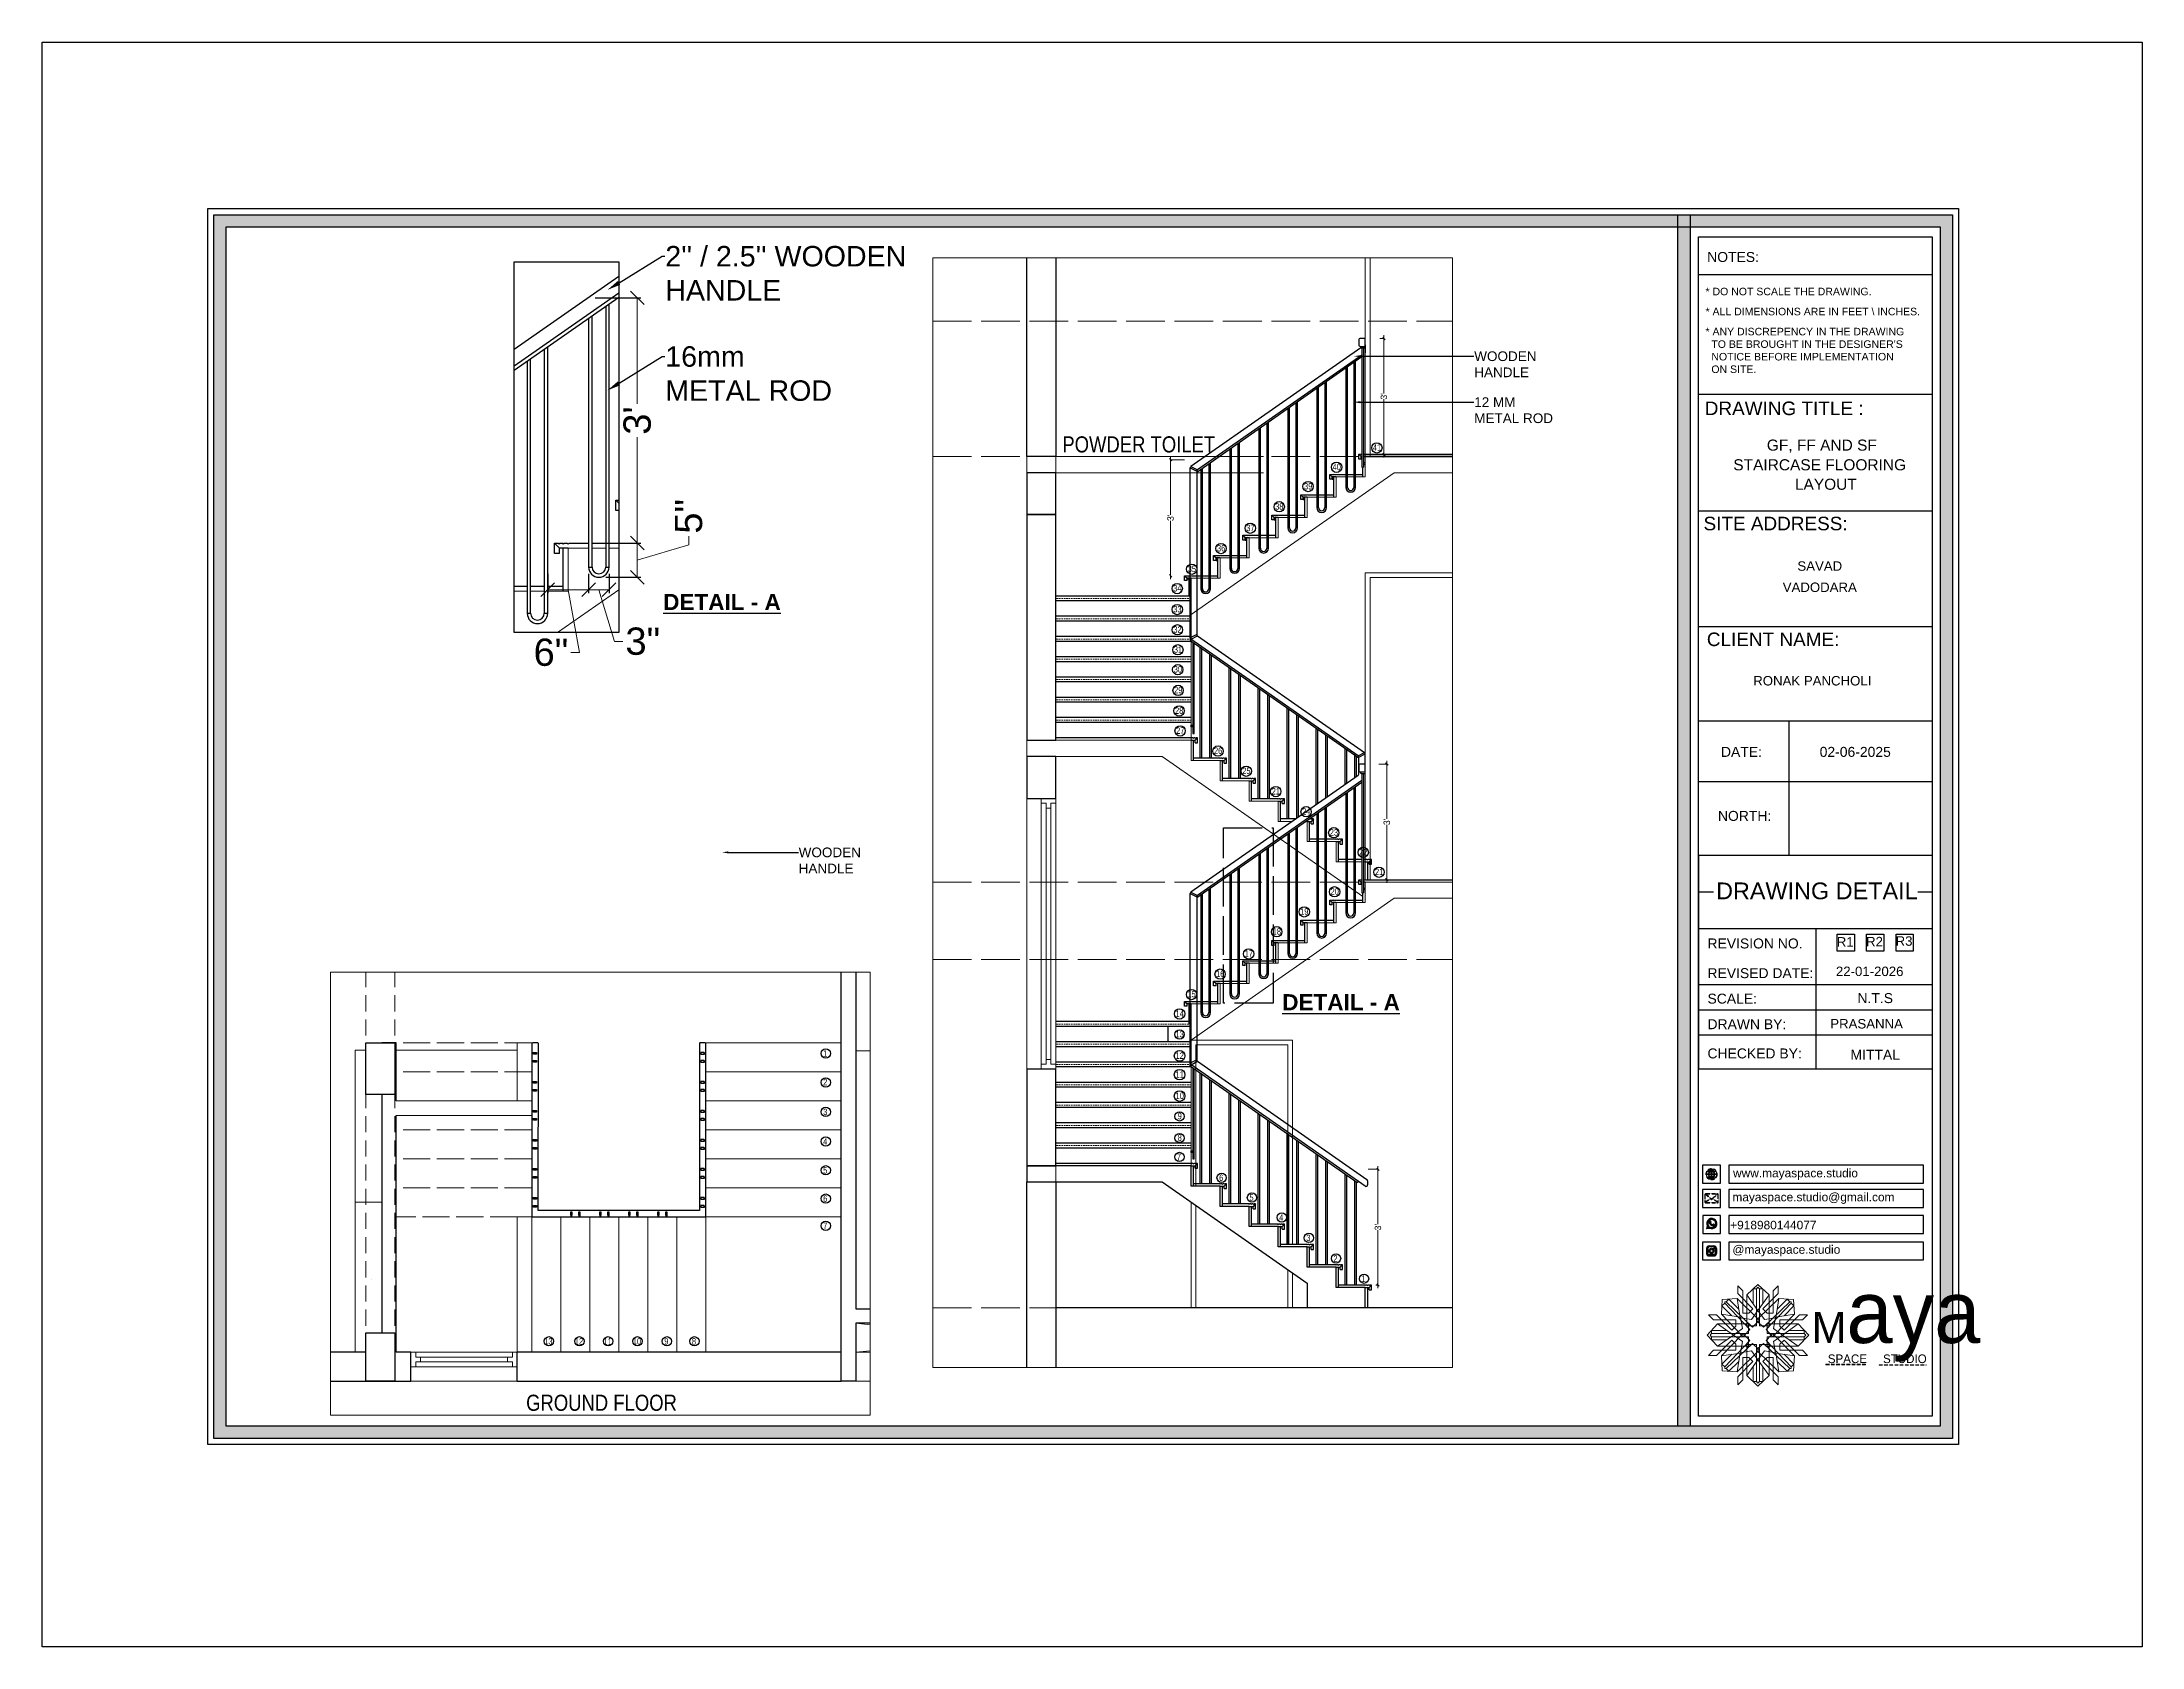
# Model space of a CAD drawing. Header units: millimetres. Extents: x 56222 to 3066687, y -650199 to -121287.
# Drawn here: x 151724 to 152376, y -180560 to -180062 of the extents above; entities that cross this region are included whole.
import ezdxf
from ezdxf import colors
from ezdxf.entities.mleader import LeaderData, LeaderLine
from ezdxf.enums import TextEntityAlignment as Align
from ezdxf.math import Vec2, Vec3

# ---------------------------------------------------------------- set-up
doc = ezdxf.new("R2010")
doc.units = ezdxf.units.MM
doc.header["$MEASUREMENT"] = 0
doc.header["$PDMODE"] = 35
for name, pattern in [('ACAD_ISO02W100', [15, 12, -3]), ('ACAD_ISO04W100', [30, 24, -3, 0, -3]), ('DASHED', [0.75, 0.5, -0.25]), ('DASHED2', [0.375, 0.25, -0.125]), ('DASHEDX2', [1.5, 1, -0.5])]:
    doc.linetypes.add(name, pattern=pattern)
doc.layers.get('Defpoints').update_dxf_attribs({"color": 220})
for name, color, linetype, lineweight in [('@~LEVEL GRID LINE', 43, 'ACAD_ISO02W100', 9), ('dim05', 1, 'Continuous', 13), ('Dimension', 10, 'DASHEDX2', 20), ('FUR', 250, 'Continuous', 0), ('GROUND FLOOR', 7, 'Continuous', 9), ('GROUND FLOOR  ( PLINE )', 251, 'Continuous', 30), ('GROUND FLOOR ( DW_RAIL )', 7, 'Continuous', 9), ('GROUND FLOOR ( STAIR )', 251, 'Continuous', 9), ('Labelling', 1, 'Continuous', 25), ('NAME PLATE', 7, 'Continuous', 25), ('SECOND FLOOR', 7, 'Continuous', 9), ('SECTION', 7, 'Continuous', 9), ('SECTION ( D~W~RaiL )', 250, 'Continuous', 18), ('SECTION ( PLine )', 251, 'Continuous', 30), ('SECTION ( SLAB PLine )', 104, 'Continuous', 30), ('wall', 7, 'Continuous', 30), ('XX~SLAB ( BEAM )~ ( DIM )', 7, 'Continuous', 9)]:
    doc.layers.add(name, color=color, linetype=linetype, lineweight=lineweight)
doc.layers.add('GROUND FLOOR  ( Text )', color=251, linetype='Continuous')
doc.layers.add('SECTION ( Text )', color=250, linetype='Continuous')
doc.styles.add('Arial', font='arial.ttf')
doc.styles.add('century g', font='GOTHIC.TTF')
doc.styles.add("Cn_BT_0'-0", font='swissc.ttf')
doc.styles.add('KATHA', font='swissc.ttf')
doc.styles.get("Standard").update_dxf_attribs({"font": 'arial.ttf', "height": 6})
doc.dimstyles.new('Archana', dxfattribs={"dimtxt": 2, "dimasz": 0.75, "dimexe": 0.5, "dimexo": 0.5, "dimgap": 0, "dimtad": 0, "dimzin": 0, "dimdsep": 46, "dimlunit": 4, "dimtxsty": 'century g', "dimblk": 'OBLIQUE', "dimcen": 0, "dimdle": 1, "dimclrd": 256, "dimclre": 256, "dimclrt": 256, "dimadec": 0, "dimazin": 0, "dimtfac": 1, "dimtofl": 0, "dimtmove": 1, "dimatfit": 3, "dimfxl": 1, "dimfxlon": 1, "dimtolj": 1, "dimtzin": 0, "dimlwd": -1, "dimlwe": -1, "dimarcsym": 0})
doc.dimstyles.new('ISO-25', dxfattribs={"dimtxt": 2.5, "dimasz": 1, "dimexe": 0.5, "dimexo": 1, "dimtad": 0, "dimdec": 1, "dimlunit": 4, "dimtxsty": 'Standard', "dimblk": 'OBLIQUE', "dimcen": 2.5, "dimclrd": 1, "dimclre": 1, "dimclrt": 5, "dimadec": 0, "dimazin": 0, "dimtfac": 1, "dimtdec": 1, "dimtmove": 0, "dimatfit": 3, "dimfxl": 1, "dimlwd": -1, "dimarcsym": 0})

msp = doc.modelspace()

# ---------------------------------------------------------------- texts
at = {"layer": 'GROUND FLOOR  ( Text )', "color": 5, "char_height": 2, "width": 36.18636, "attachment_point": 5, "style": "Cn_BT_0'-0"}
for s, insert in [('41', (152138.448, -180188.023)), ('40', (152125.964, -180194.033)), ('39', (152117.099, -180200.019)), ('38', (152108.145, -180206.29)), ('37', (152099.191, -180212.949)), ('36', (152090.097, -180219.253)), ('35', (152081.025, -180225.661)), ('34', (152076.505, -180231.669)), ('33', (152076.541, -180238.164)), ('32', (152076.569, -180244.461)), ('31', (152076.712, -180250.654)), ('30', (152076.683, -180256.82)), ('29', (152076.798, -180263.239)), ('28', (152077.083, -180269.63)), ('27', (152077.424, -180275.824)), ('26', (152089.168, -180282.071)), ('25', (152097.945, -180288.312)), ('21', (152107.068, -180294.639)), ('24', (152116.503, -180300.88)), ('23', (152125.083, -180307.402)), ('22', (152134.213, -180313.486)), ('21', (152139.11, -180319.641)), ('20', (152125.334, -180325.727)), ('19', (152115.923, -180331.943)), ('18', (152107.387, -180338.11)), ('17', (152098.683, -180344.98)), ('16', (152089.818, -180351.267)), ('15', (152080.953, -180357.595)), ('14', (152077.261, -180363.617)), ('13', (152077.261, -180369.98)), ('1', (151967.3, -180375.957)), ('12', (152077.261, -180376.637)), ('2', (151967.3, -180384.841)), ('11', (152077.261, -180382.464)), ('3', (151967.3, -180394.099)), ('10', (152077.261, -180389.092)), ('9', (152077.261, -180395.383)), ('4', (151967.3, -180403.264)), ('8', (152077.261, -180402.099)), ('5', (151967.3, -180412.218)), ('7', (152077, -180408.076)), ('6', (152090.111, -180414.534)), ('6', (151967.3, -180421.005)), ('5', (152099.524, -180420.662)), ('4', (152108.76, -180426.837)), ('7', (151967.3, -180429.424)), ('3', (152117.181, -180433.172)), ('2', (152125.593, -180439.548)), ('1', (152134.272, -180445.832)), ('13', (151881.419, -180465.259)), ('12', (151890.909, -180465.259)), ('11', (151899.795, -180465.259)), ('10', (151908.887, -180465.259)), ('9', (151918.026, -180465.259)), ('8', (151926.58, -180465.259))]:
    msp.add_mtext(s, dxfattribs=dict(at, insert=insert))
at = {"layer": 'NAME PLATE', "style": 'Arial'}
for s, height, p in [('NOTES:', 3.0891, (152248.912, -180130.445)), ('DRAWING TITLE : ', 4.20429, (152265.57, -180177.949)), ('GF, FF AND SF', 3.43533, (152276.443, -180188.977)), ('STAIRCASE FLOORING ', 3.43533, (152276.443, -180195.079)), ('LAYOUT', 3.4353, (152277.688, -180201.116)), ('SITE ADDRESS:', 4.20429, (152262.095, -180213.683)), (' SAVAD ', 2.9329, (152275.806, -180226.234)), ('VADODARA', 2.9329, (152275.806, -180232.819)), ('CLIENT NAME:', 4.20429, (152261.328, -180249.604)), ('RONAK PANCHOLI    ', 2.93294, (152275.763, -180261.82)), ('DATE:', 3.0891, (152251.502, -180283.961)), ('02-06-2025', 3.0891, (152286.805, -180283.961)), ('NORTH:', 3.0891, (152252.488, -180303.821)), ('DRAWING DETAIL', 5.19787, (152274.899, -180328.132)), ('REVISION NO.', 3.08913, (152255.715, -180343.389)), ('REVISED DATE: ', 3.08913, (152257.994, -180352.6)), ('22-01-2026', 2.9329, (152291.286, -180351.958)), ('SCALE:', 3.0891, (152248.644, -180360.5)), ('DRAWN BY:', 3.0891, (152253.196, -180368.438)), ('PRASANNA', 2.9329, (152290.329, -180368.218)), ('CHECKED BY:', 3.08913, (152255.596, -180377.501)), ('MITTAL', 3.0891, (152293.011, -180377.911))]:
    msp.add_text(s, height=height, dxfattribs=at).set_placement(p, align=Align.CENTER)
for s, insert, char_height, width, attachment_point in [('* DO NOT SCALE THE DRAWING.', (152240.353, -180138.443, 0), 2.3364, 90.26723, 1), ('* ALL DIMENSIONS ARE IN FEET \\\\ INCHES.', (152240.353, -180144.656, 0), 2.3364, 90.26723, 1), ("* ANY DISCREPENCY IN THE DRAWING \\P  TO BE BROUGHT IN THE DESIGNER'S\\P  NOTICE BEFORE IMPLEMENTATION \\P  ON SITE.", (152240.353, -180150.869, 0), 2.3364, 90.26723, 1), ('R1', (152283.697, -180339.872, 0), 2.9329, 4.03541, 2), ('R2', (152292.779, -180339.808, 0), 2.9329, 4.03541, 2), ('R3', (152301.949, -180339.629, 0), 2.9329, 4.03541, 2), ('N.T.S', (152293.011, -180357.257, 0), 3.0891, 6.02915, 2)]:
    msp.add_mtext(s, dxfattribs=dict(at, insert=insert, char_height=char_height, width=width, attachment_point=attachment_point))
at = {"layer": 'NAME PLATE', "color": 18, "true_color": 0x000000, "char_height": 2.64003, "attachment_point": 1}
for s, width, gutter_width, insert in [('www.mayaspace.studio', 41.43116, 34.656, (152248.907, -180411.739, 0)), ('mayaspace.studio@gmail.com', 25.84763, 21.621, (152248.697, -180419.187, 0)), ('+918980144077', 100.7937, 21.621, (152248.014, -180427.871, 0)), ('@mayaspace.studio', 25.84763, 21.621, (152248.697, -180435.461, 0))]:
    msp.add_mtext_dynamic_manual_height_columns(s, width=width, gutter_width=gutter_width, heights=[0], dxfattribs=dict(at, insert=insert))
at = {"layer": 'SECTION ( Text )', "char_height": 5, "attachment_point": 5, "style": 'KATHA'}
for s, insert in [('POWDER TOILET', (152064.548, -180187.066)), ('GROUND FLOOR', (151897.895, -180484.351))]:
    msp.add_mtext(s, dxfattribs=dict(at, insert=insert))
at = {"layer": 'XX~SLAB ( BEAM )~ ( DIM )', "color": 1, "lineweight": 25, "char_height": 5, "width": 88.75746, "attachment_point": 3}
for insert in [(151978.667, -180233.415), (152170.708, -180357.572)]:
    msp.add_mtext('\\pxqc;{\\fArial|b1|i0|c0|p34;\\L DETAIL - A}', dxfattribs=dict(at, insert=insert))

# ---------------------------------------------------------------- blocks, each defined once
blk = doc.blocks.new('FSFSF')
at = {"color": 42, "lineweight": 5, "true_color": 0xe0ac11}
for p, q in [((28600.03, 143.51), (28600.03, 140.16)), ((28602.15, 141.41), (28600.03, 143.51)), ((28603.86, 139.69), (28608.58, 144.08)), ((28607.9, 142.22), (28606.58, 142.22)), ((28606.58, 142.22), (28606.58, 135.84)), ((28607.9, 142.22), (28608.58, 142.85)), ((28607.9, 142.22), (28607.9, 126.58)), ((28613.31, 139.69), (28608.58, 144.08)), ((28609.27, 142.22), (28608.59, 142.85)), ((28609.27, 142.22), (28609.27, 126.58)), ((28609.27, 142.22), (28610.59, 142.22)), ((28610.59, 142.22), (28610.59, 135.84)), ((28615.02, 141.41), (28617.14, 143.51)), ((28617.14, 143.51), (28617.14, 140.16)), ((28593.19, 131.45), (28593.54, 137.71)), ((28593.39, 135), (28594.56, 136.12)), ((28593.39, 135), (28597.6, 130.78)), ((28599.8, 138.06), (28593.54, 137.71)), ((28595.12, 136.69), (28594.53, 136.69)), ((28594.56, 136.12), (28594.56, 136.71)), ((28605.17, 124.98), (28594.56, 136.12)), ((28596.24, 137.86), (28595.12, 136.69)), ((28606.27, 126.08), (28595.12, 136.69)), ((28596.24, 137.86), (28600.47, 133.65)), ((28601.03, 130), (28599.8, 138.06)), ((28599.8, 138.05), (28608.58, 129.56)), ((28606.47, 133.76), (28600.03, 140.16)), ((28602.15, 141.41), (28602.15, 131.95)), ((28603.86, 126.58), (28603.86, 139.69)), ((28603.86, 139.69), (28608.58, 133.02)), ((28606.47, 133.76), (28604.75, 131.95)), ((28613.31, 139.69), (28608.59, 133.02)), ((28617.37, 138.05), (28608.59, 129.56)), ((28610.7, 133.76), (28617.14, 140.16)), ((28610.7, 133.76), (28612.42, 131.95)), ((28610.9, 126.08), (28622.05, 136.69)), ((28612.02, 124.98), (28622.62, 136.12)), ((28613.31, 126.58), (28613.31, 139.69)), ((28615.02, 141.41), (28615.02, 131.95)), ((28616.14, 130), (28617.37, 138.06)), ((28620.93, 137.86), (28616.7, 133.65)), ((28617.37, 138.06), (28623.63, 137.71)), ((28623.8, 135), (28619.59, 130.78)), ((28620.93, 137.86), (28622.05, 136.69)), ((28622.05, 136.69), (28622.64, 136.69)), ((28622.62, 136.12), (28622.62, 136.71)), ((28623.8, 135), (28622.62, 136.12)), ((28624, 131.45), (28623.65, 137.71)), ((28591.56, 127.39), (28587.17, 122.66)), ((28587.73, 131.22), (28591.08, 131.22)), ((28589.84, 129.1), (28587.73, 131.22)), ((28589.03, 123.35), (28589.03, 124.67)), ((28589.03, 124.67), (28595.4, 124.67)), ((28589.84, 129.1), (28599.29, 129.1)), ((28597.49, 124.78), (28591.08, 131.22)), ((28604.66, 127.39), (28591.56, 127.39)), ((28591.56, 127.39), (28598.23, 122.67)), ((28593.19, 131.45), (28601.69, 122.67)), ((28601.25, 130.22), (28593.19, 131.45)), ((28597.49, 124.78), (28599.29, 126.5)), ((28602.07, 125.39), (28598.23, 122.67)), ((28599.29, 126.5), (28599.29, 129.1)), ((28605.86, 129.18), (28601.03, 130)), ((28602.07, 125.39), (28601.25, 130.22)), ((28604.75, 131.95), (28602.15, 131.95)), ((28605.17, 124.98), (28602.97, 122.67)), ((28603.68, 126.54), (28603.68, 127.39)), ((28604.66, 126.54), (28603.68, 126.54)), ((28604.71, 127.57), (28603.86, 127.57)), ((28607.9, 126.58), (28603.86, 126.58)), ((28604.66, 123.35), (28604.66, 127.39)), ((28604.7, 126.58), (28604.71, 127.57)), ((28605.86, 129.18), (28608.58, 133.02)), ((28606.27, 126.08), (28608.58, 128.27)), ((28607.9, 128.92), (28608.58, 129.56)), ((28607.9, 128.92), (28608.58, 128.27)), ((28611.31, 129.18), (28608.59, 133.02)), ((28609.27, 128.92), (28608.59, 129.56)), ((28609.27, 128.92), (28608.59, 128.27)), ((28610.9, 126.08), (28608.59, 128.27)), ((28609.27, 126.58), (28613.31, 126.58)), ((28611.31, 129.18), (28616.14, 130)), ((28612.02, 124.98), (28614.21, 122.67)), ((28612.42, 131.95), (28615.02, 131.95)), ((28612.46, 126.58), (28612.46, 127.57)), ((28612.46, 127.57), (28613.31, 127.57)), ((28612.52, 123.35), (28612.52, 127.39)), ((28612.52, 127.39), (28625.63, 127.39)), ((28612.52, 126.54), (28613.51, 126.54)), ((28613.51, 126.54), (28613.51, 127.39)), ((28615.12, 125.39), (28615.94, 130.22)), ((28615.12, 125.39), (28618.96, 122.67)), ((28623.99, 131.45), (28615.5, 122.67)), ((28615.94, 130.22), (28624, 131.45)), ((28627.34, 129.1), (28617.89, 129.1)), ((28617.89, 126.5), (28617.89, 129.1)), ((28619.7, 124.78), (28617.89, 126.5)), ((28625.63, 127.39), (28618.96, 122.67)), ((28619.7, 124.78), (28626.1, 131.22)), ((28628.16, 124.67), (28621.78, 124.67)), ((28625.63, 127.39), (28630.02, 122.66)), ((28629.45, 131.22), (28626.1, 131.22)), ((28627.34, 129.1), (28629.45, 131.22)), ((28628.16, 123.35), (28628.16, 124.67)), ((28591.56, 117.94), (28587.17, 122.66)), ((28589.84, 116.23), (28587.73, 114.11)), ((28589.03, 123.35), (28588.4, 122.67)), ((28589.03, 121.98), (28588.4, 122.65)), ((28589.03, 123.35), (28604.66, 123.35)), ((28589.03, 121.98), (28604.66, 121.98)), ((28589.03, 121.98), (28589.03, 120.66)), ((28589.03, 120.66), (28595.4, 120.66)), ((28589.84, 116.23), (28599.29, 116.23)), ((28597.49, 120.54), (28591.08, 114.11)), ((28591.56, 117.94), (28598.23, 122.65)), ((28604.66, 117.94), (28591.56, 117.94)), ((28593.19, 113.88), (28601.69, 122.65)), ((28605.17, 120.35), (28594.56, 109.2)), ((28606.27, 119.15), (28595.12, 108.54)), ((28597.49, 120.54), (28599.29, 118.83)), ((28602.07, 119.94), (28598.23, 122.65)), ((28599.29, 118.83), (28599.29, 116.23)), ((28599.8, 107.17), (28608.58, 115.67)), ((28605.86, 116.05), (28601.03, 115.23)), ((28602.07, 119.94), (28601.25, 115.1)), ((28602.33, 123.35), (28601.69, 122.67)), ((28602.33, 121.98), (28601.69, 122.65)), ((28602.33, 123.35), (28602.97, 122.67)), ((28602.33, 121.98), (28602.97, 122.65)), ((28605.17, 120.35), (28602.97, 122.65)), ((28604.66, 118.78), (28603.68, 118.78)), ((28603.68, 118.78), (28603.68, 117.94)), ((28607.9, 118.65), (28603.86, 118.65)), ((28603.86, 118.65), (28603.86, 105.54)), ((28604.71, 117.66), (28603.86, 117.66)), ((28604.66, 121.98), (28604.66, 117.94)), ((28604.7, 118.65), (28604.71, 117.66)), ((28605.86, 116.05), (28608.58, 112.21)), ((28606.27, 119.15), (28608.58, 116.96)), ((28607.9, 103.01), (28607.9, 118.65)), ((28607.9, 116.31), (28608.58, 116.96)), ((28607.9, 116.31), (28608.58, 115.67)), ((28610.9, 119.15), (28608.59, 116.96)), ((28609.27, 116.31), (28608.59, 116.96)), ((28609.27, 116.31), (28608.59, 115.67)), ((28611.31, 116.05), (28608.59, 112.21)), ((28617.37, 107.17), (28608.59, 115.67)), ((28609.27, 118.65), (28613.31, 118.65)), ((28609.27, 103.01), (28609.27, 118.65)), ((28610.9, 119.15), (28622.05, 108.54)), ((28611.31, 116.05), (28616.14, 115.23)), ((28612.02, 120.35), (28614.21, 122.65)), ((28612.02, 120.35), (28622.62, 109.2)), ((28612.46, 118.65), (28612.46, 117.66)), ((28612.46, 117.66), (28613.31, 117.66)), ((28628.16, 123.35), (28612.52, 123.35)), ((28612.52, 121.98), (28612.52, 117.94)), ((28628.16, 121.98), (28612.52, 121.98)), ((28612.52, 118.78), (28613.51, 118.78)), ((28612.52, 117.94), (28625.63, 117.94)), ((28613.31, 118.65), (28613.31, 105.54)), ((28613.51, 118.78), (28613.51, 117.94)), ((28614.85, 123.35), (28614.21, 122.67)), ((28614.85, 121.98), (28614.21, 122.65)), ((28614.85, 123.35), (28615.5, 122.67)), ((28614.85, 121.98), (28615.5, 122.65)), ((28615.12, 119.94), (28618.96, 122.65)), ((28615.12, 119.94), (28615.94, 115.1)), ((28623.99, 113.88), (28615.5, 122.65)), ((28619.7, 120.54), (28617.89, 118.83)), ((28617.89, 118.83), (28617.89, 116.23)), ((28627.34, 116.23), (28617.89, 116.23)), ((28625.63, 117.94), (28618.96, 122.65)), ((28619.7, 120.54), (28626.1, 114.11)), ((28628.16, 120.66), (28621.78, 120.66)), ((28625.63, 117.94), (28630.02, 122.66)), ((28627.34, 116.23), (28629.45, 114.11)), ((28628.16, 123.35), (28628.78, 122.67)), ((28628.16, 121.98), (28628.78, 122.65)), ((28628.16, 121.98), (28628.16, 120.66)), ((28587.73, 114.11), (28591.08, 114.11)), ((28601.25, 115.1), (28593.19, 113.87)), ((28593.19, 113.87), (28593.54, 107.62)), ((28593.39, 110.32), (28597.6, 114.55)), ((28593.39, 110.32), (28594.56, 109.2)), ((28599.8, 107.17), (28593.54, 107.52)), ((28595.12, 108.54), (28594.53, 108.54)), ((28594.56, 109.2), (28594.56, 108.61)), ((28596.24, 107.37), (28595.12, 108.54)), ((28596.24, 107.37), (28600.47, 111.58)), ((28601.03, 115.23), (28599.8, 107.17)), ((28606.47, 111.47), (28600.03, 105.07)), ((28602.15, 103.82), (28602.15, 113.27)), ((28604.75, 113.27), (28602.15, 113.27)), ((28603.86, 105.54), (28608.58, 112.21)), ((28606.47, 111.47), (28604.75, 113.27)), ((28606.58, 103.01), (28606.58, 109.38)), ((28613.31, 105.54), (28608.59, 112.21)), ((28610.59, 103.01), (28610.59, 109.38)), ((28610.7, 111.47), (28612.42, 113.27)), ((28610.7, 111.47), (28617.14, 105.07)), ((28612.42, 113.27), (28615.02, 113.27)), ((28615.02, 103.82), (28615.02, 113.27)), ((28615.94, 115.1), (28624, 113.87)), ((28616.14, 115.23), (28617.37, 107.17)), ((28620.93, 107.37), (28616.7, 111.58)), ((28617.37, 107.17), (28623.63, 107.52)), ((28623.8, 110.32), (28619.59, 114.55)), ((28620.93, 107.37), (28622.05, 108.54)), ((28622.05, 108.54), (28622.64, 108.54)), ((28623.8, 110.32), (28622.62, 109.2)), ((28622.62, 109.2), (28622.62, 108.61)), ((28624, 113.87), (28623.65, 107.62)), ((28629.45, 114.11), (28626.1, 114.11)), ((28600.03, 101.71), (28600.03, 105.07)), ((28602.15, 103.82), (28600.03, 101.71)), ((28603.86, 105.54), (28608.58, 101.15)), ((28607.9, 103.01), (28606.58, 103.01)), ((28607.9, 103.01), (28608.58, 102.38)), ((28613.31, 105.54), (28608.58, 101.15)), ((28609.27, 103.01), (28608.59, 102.38)), ((28609.27, 103.01), (28610.59, 103.01)), ((28615.02, 103.82), (28617.14, 101.71)), ((28617.14, 101.71), (28617.14, 105.07))]:
    blk.add_line(p, q, dxfattribs=at)
blk = doc.blocks.new('hgwg')
at = {"layer": 'Dimension', "true_color": 0xd39e00}
h = blk.add_hatch(color=42, dxfattribs=at)
h.dxf.hatch_style = 1
h.paths.add_polyline_path([(27505.71, 45.05), (27494.27, 45.05), (27494.27, 44.9), (27505.71, 44.9)])
h = blk.add_hatch(color=42, dxfattribs=at)
h.dxf.hatch_style = 1
h.paths.add_polyline_path([(27523.3, 44.9), (27509.68, 44.9), (27509.68, 44.75), (27523.3, 44.75)])
at = {"layer": 'Dimension', "color": 42, "true_color": 0xd39e00}
for p, q in [((27494.27, 45.05), (27505.71, 45.05)), ((27494.27, 44.9), (27494.27, 45.05)), ((27494.27, 44.9), (27505.71, 44.9)), ((27505.71, 45.05), (27505.71, 44.9)), ((27509.68, 44.9), (27523.3, 44.9)), ((27509.68, 44.9), (27509.68, 44.75)), ((27509.68, 44.75), (27523.3, 44.75)), ((27523.3, 44.75), (27523.3, 44.9))]:
    blk.add_line(p, q, dxfattribs=at)
at = {"layer": 'Dimension', "color": 42, "true_color": 0xd39e00, "attachment_point": 1}
for s, width, insert, char_height in [('{\\fCinzel|b0|i0|c0|p2;\\H1.5x;M\\fAmsterdam One|b0|i0|c0|p2;\\H2x;aya}', 85.3277, (27490.17, 69.17), 6), ('{\\fCinzel|b0|i0|c0|p0;SPACE     STUDIO}', 66.129, (27494.83, 47.86), 2.5)]:
    blk.add_mtext_dynamic_manual_height_columns(s, width=width, gutter_width=30, heights=[0], dxfattribs=dict(at, insert=insert, char_height=char_height))
blk = doc.blocks.new('QEGW4TG')
at = {"layer": 'Dimension', "true_color": 0x000000}
h = blk.add_hatch(color=18, dxfattribs=at)
h.dxf.hatch_style = 1
h.paths.add_polyline_path([(1.19, 1.98), (1.03, 1.3, 0.550912), (1.11, 1.23), (1.75, 1.39, 6.344125)])
h.paths.add_polyline_path([(1.81, 1.7), (1.4, 1.6), (1.5, 2.03, -9.071339)], flags=16)
h.paths.add_polyline_path([(2.69, 1.93, -0.240623), (1.75, 2.69, -0.209023), (1.73, 3, -0.17811), (1.89, 3.19, -0.370089), (2.01, 3.18), (2.17, 2.86, -0.071517), (2.06, 2.73, 0.321676), (2.05, 2.65, 0.122183), (2.53, 2.25, 0.066047), (2.69, 1.93, 0.375674), (3.11, 2.16, 0.370089), (3.07, 2.28, 1.584334), (2.66, 2.41), (3.13, 2.26, -0.456711)], flags=0)
h = blk.add_hatch(color=18, dxfattribs=at)
h.dxf.hatch_style = 1
h.paths.add_polyline_path([(2.69, 2.34, 0.040749), (2.63, 2.27, -0.441282), (2.53, 2.25, -0.11828), (2.06, 2.64, -0.441282), (2.07, 2.74, 0.040749), (2.13, 2.81, 0.290083), (2.14, 2.92), (2.01, 3.18, 0.316231), (1.91, 3.2, 0.190337), (1.73, 3, 0.170513), (1.72, 2.74, 0.252784), (2.69, 1.93, 0.170513), (2.95, 1.97, 0.190337), (3.11, 2.18, 0.466684), (3.03, 2.29), (2.79, 2.37, 0.273721)])
for p, q in [((1.19, 1.98), (1.03, 1.3)), ((1.1, 1.23), (1.75, 1.39)), ((1.5, 2.03), (1.4, 1.6)), ((1.4, 1.6), (1.81, 1.7)), ((2.01, 3.18), (2.14, 2.92)), ((3.07, 2.28), (2.8, 2.36))]:
    blk.add_line(p, q)
blk.add_lwpolyline([(0, 0), (4.68, 0), (4.68, 4.68), (0, 4.68)], close=True)
for centre, radius, start, end in [((1.09, 1.29), 0.0598, 164.8483, 282.1458), ((2.39, 2.56), 1.34, 241.4727, 205.6422), ((2.39, 2.56), 1.04, 235.9962, 210.8333), ((2.09, 2.87), 0.39, 159.7007, 198.4072), ((2.96, 3.23), 1.33, 201.4218, 258.1669), ((2.07, 2.87), 0.364, 118.9685, 159.3648), ((1.94, 3.12), 0.0896, 41.8985, 123.1344), ((2.11, 2.68), 0.066, 135.9932, 224.8892), ((1.67, 3.16), 0.586, 312.4617, 321.8728), ((3.12, 3.42), 1.31, 216.5455, 243.5279), ((2.05, 2.87), 0.104, 320.3924, 28.6971), ((2.57, 2.3), 0.066, 234.2482, 323.1441), ((3.11, 1.94), 0.586, 137.2645, 146.6756), ((2.76, 2.27), 0.104, 70.4402, 138.745), ((2.75, 2.31), 0.39, 260.7301, 299.4366), ((2.76, 2.29), 0.364, 299.7725, 340.1688), ((3.03, 2.2), 0.0896, 336.0029, 57.2388)]:
    blk.add_arc(centre, radius, start, end)
blk = doc.blocks.new('ASGERG')
at = {"layer": 'Dimension', "true_color": 0x000000}
h = blk.add_hatch(color=18, dxfattribs=at)
h.dxf.hatch_style = 1
h.paths.add_polyline_path([(0.99, 1.7, 0.402382), (1.83, 1.03), (2.96, 1.03, 0.426145), (3.66, 1.9), (3.66, 2.99, 0.402382), (2.83, 3.67), (1.69, 3.67, 0.426145), (0.99, 2.79)])
h.paths.add_polyline_path([(1.27, 1.72, 0.402382), (1.8, 1.3), (2.94, 1.3, 0.426145), (3.38, 1.85), (3.38, 2.97, 0.402382), (2.85, 3.4), (1.72, 3.4, 0.426145), (1.27, 2.85)], flags=16)
h.paths.add_polyline_path([(3.02, 2.35, -1), (1.64, 2.35, -1)], flags=0)
h.paths.add_polyline_path([(2.74, 2.35, -1), (1.92, 2.35, -1)], flags=0)
h.paths.add_polyline_path([(3.19, 3.02, -1), (2.86, 3.02, -1)], flags=0)
h.paths.add_polyline_path([(1.64, 2.35, 1), (3.02, 2.35, 1)], flags=0)
h = blk.add_hatch(color=18, dxfattribs=at)
h.dxf.hatch_style = 1
h.paths.add_polyline_path([(3.02, 2.35, 1), (1.64, 2.35, 1)])
h.paths.add_polyline_path([(2.74, 2.35, 1), (1.92, 2.35, 1)], flags=16)
h = blk.add_hatch(color=18, dxfattribs=at)
h.dxf.hatch_style = 1
h.paths.add_polyline_path([(3.19, 3.02, 1), (2.86, 3.02, 1)])
for p, q in [((0.99, 2.99), (0.99, 1.7)), ((1.27, 2.97), (1.27, 1.72)), ((1.69, 3.67), (2.96, 3.67)), ((1.69, 1.03), (2.96, 1.03)), ((2.94, 3.4), (1.72, 3.4)), ((2.94, 1.3), (1.72, 1.3)), ((3.38, 2.97), (3.38, 1.72)), ((3.66, 2.99), (3.66, 1.7))]:
    blk.add_line(p, q)
blk.add_lwpolyline([(0, 0), (4.68, 0), (4.68, 4.68), (0, 4.68)], close=True)
for centre, radius in [((2.33, 2.35), 0.694), ((2.33, 2.35), 0.414), ((3.02, 3.02), 0.168)]:
    blk.add_circle(centre, radius)
for centre, radius, start, end in [((1.76, 2.89), 0.778, 94.8631, 172.8127), ((1.76, 1.8), 0.778, 187.1873, 265.1369), ((1.76, 2.91), 0.491, 94.8631, 172.8127), ((1.76, 1.78), 0.491, 187.1873, 265.1369), ((2.9, 2.91), 0.491, 7.1873, 85.1369), ((2.9, 1.78), 0.491, 274.8631, 352.8127), ((2.89, 2.89), 0.778, 7.1873, 85.1369), ((2.89, 1.8), 0.778, 274.8631, 352.8127)]:
    blk.add_arc(centre, radius, start, end)
blk = doc.blocks.new('ETYETE')
at = {"layer": 'Dimension', "true_color": 0x000000}
h = blk.add_hatch(color=18, dxfattribs=at)
h.dxf.hatch_style = 1
h.paths.add_polyline_path([(3.76, 1.14, 0.414214), (4.12, 1.5), (4.12, 3.29, 0.414214), (3.76, 3.65), (0.92, 3.65, 0.414214), (0.56, 3.29), (0.56, 1.5, 0.414214), (0.92, 1.14)])
h.paths.add_polyline_path([(2.34, 1.98), (2.08, 2.22), (0.76, 1.34, 0.198912), (0.92, 1.28), (3.76, 1.28, 0.198912), (3.92, 1.34), (2.61, 2.22)], flags=16)
h.paths.add_polyline_path([(3.79, 3.51, 0.028783), (3.76, 3.52), (0.92, 3.52, 0.028783), (0.89, 3.51), (2.34, 2.16)], flags=16)
h.paths.add_polyline_path([(2.71, 2.32), (3.92, 3.45, -0.202482), (3.99, 3.29), (3.99, 1.46)], flags=16)
h.paths.add_polyline_path([(1.98, 2.32), (0.7, 1.46), (0.7, 3.52)], flags=16)
blk.add_lwpolyline([(0, 0), (4.68, 0), (4.68, 4.68), (0, 4.68)], close=True)
at = {"layer": 'Dimension', "color": 18, "true_color": 0x000000}
for p, q in [((0.56, 3.29), (0.56, 1.5)), ((0.7, 3.29), (0.7, 1.5)), ((0.7, 1.46), (1.98, 2.32)), ((0.76, 3.45), (1.98, 2.32)), ((0.76, 1.34), (2.08, 2.22)), ((0.89, 3.51), (2.34, 2.16)), ((0.92, 3.65), (3.76, 3.65)), ((0.92, 3.52), (3.76, 3.52)), ((0.92, 1.28), (3.76, 1.28)), ((0.92, 1.14), (3.76, 1.14)), ((2.08, 2.22), (2.34, 1.98)), ((2.34, 2.16), (3.79, 3.51)), ((2.34, 1.98), (2.61, 2.22)), ((3.92, 1.34), (2.61, 2.22)), ((2.71, 2.32), (3.92, 3.45)), ((3.98, 1.46), (2.71, 2.32)), ((3.99, 3.29), (3.99, 1.5)), ((4.12, 3.29), (4.12, 1.5))]:
    blk.add_line(p, q, dxfattribs=at)
for centre, radius, start, end in [((0.92, 3.29), 0.358, 90, 180), ((0.92, 1.5), 0.358, 180, 270), ((0.92, 3.29), 0.224, 134.2136, 180), ((0.92, 1.5), 0.224, 180, 189.8662), ((0.92, 1.5), 0.224, 225, 270), ((0.92, 3.29), 0.224, 90, 96.5948), ((3.76, 3.29), 0.358, 0, 90), ((3.76, 3.29), 0.224, 83.4052, 90), ((3.76, 1.5), 0.358, 270, 0), ((3.76, 1.5), 0.224, 270, 315), ((3.76, 3.29), 0.224, 0, 45.7864), ((3.76, 1.5), 0.224, 350.1338, 0)]:
    blk.add_arc(centre, radius, start, end, dxfattribs=at)
blk = doc.blocks.new('DTGWEGEARG')
at = {"layer": 'Dimension', "true_color": 0x000000}
h = blk.add_hatch(color=18, dxfattribs=at)
h.dxf.hatch_style = 1
h.paths.add_polyline_path([(3.83, 2.34, 1), (0.85, 2.34, 1)])
h.paths.add_polyline_path([(3.3, 1.41, 0.055205), (2.96, 1.58, -0.105795), (2.51, 1.01, 0.169822)], flags=16)
h.paths.add_polyline_path([(2.41, 1.12), (2.41, 1.69, -0.058279), (2.81, 1.63, -0.103353)], flags=16)
h.paths.add_polyline_path([(2.26, 1.13, -0.101741), (1.87, 1.63, -0.057171), (2.26, 1.69)], flags=16)
h.paths.add_polyline_path([(2.17, 1.01, -0.105795), (1.72, 1.58, 0.055205), (1.38, 1.41, 0.169822)], flags=16)
h.paths.add_polyline_path([(3.02, 1.72, 0.081336), (3.13, 2.27), (3.68, 2.27, -0.152069), (3.4, 1.52, 0.05687)], flags=16)
h.paths.add_polyline_path([(2.87, 1.77, 0.061945), (2.41, 1.84), (2.41, 2.27), (2.98, 2.27, -0.081344)], flags=16)
h.paths.add_polyline_path([(2.26, 1.84, 0.060923), (1.8, 1.77, -0.081344), (1.7, 2.27), (2.26, 2.27)], flags=16)
h.paths.add_polyline_path([(1.66, 1.72, 0.05687), (1.28, 1.52, -0.152069), (1, 2.27), (1.55, 2.27, 0.081336)], flags=16)
h.paths.add_polyline_path([(2.98, 2.42), (2.41, 2.42), (2.41, 2.83, 0.061945), (2.87, 2.91, -0.080009)], flags=16)
h.paths.add_polyline_path([(3.13, 2.42, 0.080116), (3.02, 2.96, 0.127778), (2.51, 3.67, -0.36029), (3.68, 2.42)], flags=16)
h.paths.add_polyline_path([(2.26, 2.42), (1.7, 2.42, -0.080009), (1.8, 2.91, 0.060923), (2.26, 2.84)], flags=16)
h.paths.add_polyline_path([(1.55, 2.42), (1, 2.42, -0.150466), (1.28, 3.16, 0.05687), (1.66, 2.96, 0.080116)], flags=16)
h.paths.add_polyline_path([(2.41, 2.98), (2.41, 3.56, -0.103353), (2.81, 3.05, -0.058279)], flags=16)
h.paths.add_polyline_path([(2.26, 2.99, -0.057171), (1.87, 3.05, -0.101741), (2.26, 3.55)], flags=16)
h.paths.add_polyline_path([(1.72, 3.1, -0.055205), (1.38, 3.27, -0.169822), (2.17, 3.67, 0.105795)], flags=16)
blk.add_lwpolyline([(0, 0), (4.68, 0), (4.68, 4.68), (0, 4.68)], close=True)
at = {"layer": 'Dimension', "color": 18, "true_color": 0x000000}
for p, q in [((1, 2.42), (1.55, 2.42)), ((1, 2.27), (1.55, 2.27)), ((1.7, 2.42), (2.26, 2.42)), ((1.7, 2.27), (2.26, 2.27)), ((2.26, 3.55), (2.26, 2.99)), ((2.26, 2.84), (2.26, 2.42)), ((2.26, 2.27), (2.26, 1.84)), ((2.26, 1.69), (2.26, 1.13)), ((2.41, 3.56), (2.41, 2.98)), ((2.41, 2.83), (2.41, 2.42)), ((2.41, 2.42), (2.98, 2.42)), ((2.41, 2.27), (2.98, 2.27)), ((2.41, 2.27), (2.41, 1.84)), ((2.41, 1.69), (2.41, 1.12)), ((3.13, 2.42), (3.68, 2.42)), ((3.13, 2.27), (3.68, 2.27))]:
    blk.add_line(p, q, dxfattribs=at)
blk.add_circle((2.34, 2.34), 1.49, dxfattribs=at)
for centre, radius, start, end in [((2.34, 2.34), 1.34, 142.3819, 176.6093), ((2.34, 2.34), 1.34, 183.0315, 217.6181), ((2.34, 4.74), 1.9, 236.1399, 249.1595), ((2.34, -0.06), 1.9, 110.8405, 123.8601), ((2.34, 2.34), 1.34, 97.3549, 135.9073), ((2.34, 4.74), 1.75, 236.7417, 249.3811), ((2.34, -0.06), 1.75, 110.6189, 123.2583), ((2.34, 2.34), 1.34, 224.0927, 262.6451), ((3.28, 2.34), 1.73, 159.0567, 177.3789), ((3.28, 2.34), 1.73, 182.3435, 200.9433), ((3.28, 2.34), 1.58, 158.8325, 177.1302), ((3.28, 2.34), 1.58, 182.5658, 201.1675), ((3.28, 2.34), 1.73, 129.9301, 154.0867), ((3.28, 2.34), 1.73, 205.9133, 230.0699), ((2.34, 4.74), 1.9, 253.6799, 267.6253), ((2.34, -0.06), 1.9, 92.3747, 106.3201), ((3.28, 2.34), 1.58, 130.1073, 153.3446), ((2.34, 4.74), 1.75, 254.3336, 267.422), ((2.34, -0.06), 1.75, 92.578, 105.6664), ((3.28, 2.34), 1.58, 206.6554, 229.8927), ((1.4, 2.34), 1.58, 26.6554, 50.2584), ((2.34, 4.74), 1.75, 272.3248, 285.6664), ((2.34, 4.74), 1.9, 272.1415, 286.3201), ((2.34, -0.06), 1.9, 73.6799, 87.8585), ((2.34, -0.06), 1.75, 74.3336, 87.6752), ((1.4, 2.34), 1.58, 309.7416, 333.3446), ((2.34, 2.34), 1.34, 3.3907, 82.6451), ((1.4, 2.34), 1.73, 25.9133, 50.0699), ((1.4, 2.34), 1.73, 309.9301, 334.0867), ((2.34, 2.34), 1.34, 277.3549, 315.9073), ((1.4, 2.34), 1.58, 2.8698, 21.1675), ((1.4, 2.34), 1.58, 338.8325, 357.4342), ((2.34, 4.74), 1.75, 290.6189, 303.2583), ((2.34, -0.06), 1.75, 56.7417, 69.3811), ((2.34, 4.74), 1.9, 290.8405, 303.8601), ((1.4, 2.34), 1.73, 2.6211, 20.9433), ((1.4, 2.34), 1.73, 339.0567, 357.6565), ((2.34, -0.06), 1.9, 56.1399, 69.1595), ((2.34, 2.34), 1.34, 322.3819, 356.9685)]:
    blk.add_arc(centre, radius, start, end, dxfattribs=at)
blk = doc.blocks.new('_Oblique')
at = {"layer": 'wall', "color": 0, "lineweight": -2}
blk.add_line((-0.5, -0.5), (0.5, 0.5), dxfattribs=at)
blk = doc.blocks.new('*D329')
at = {"layer": 'Defpoints', "color": 0, "lineweight": 30, "transparency": 16777216}
for p in [(152161.77, -180333.33), (152164.77, -180333.33), (152164.77, -180336.66)]:
    blk.add_point(p, dxfattribs=at)
at = {"layer": 'dim05', "color": 1, "linetype": 'Continuous', "lineweight": -2, "transparency": 16777216}
for p, q in [((152161.77, -180334.33), (152161.77, -180337.16)), ((152164.77, -180334.33), (152164.77, -180337.16))]:
    blk.add_line(p, q, dxfattribs=at)
at = {"layer": 'dim05', "color": 1, "linetype": 'Continuous', "transparency": 16777216}
for p, q in [((152161.77, -180336.66), (152164.77, -180336.66)), ((152163.27, -180336.66), (152165.54, -180344.23)), ((152165.54, -180344.23), (152166.79, -180344.23))]:
    blk.add_line(p, q, dxfattribs=at)
at = {"layer": 'dim05', "color": 1, "transparency": 16777216, "xscale": 2, "yscale": 2, "zscale": 2, "rotation": 180}
blk.add_blockref('_Oblique', (152161.77, -180336.66), dxfattribs=at)
at = {"layer": 'dim05', "color": 1, "transparency": 16777216, "xscale": 2, "yscale": 2, "zscale": 2}
blk.add_blockref('_Oblique', (152164.77, -180336.66), dxfattribs=at)
at = {"layer": 'dim05', "color": 5, "lineweight": 25, "transparency": 16777216, "insert": (152169.71, -180344.23), "char_height": 4, "attachment_point": 5, "style": 'Arial'}
blk.add_mtext('3"', dxfattribs=at)
blk = doc.blocks.new('*D330')
at = {"layer": 'Defpoints', "color": 0, "lineweight": 30, "transparency": 16777216}
for p in [(152163.27, -180329.83), (152168.9, -180329.83), (152163.27, -180334.83)]:
    blk.add_point(p, dxfattribs=at)
at = {"layer": 'dim05', "color": 1, "linetype": 'Continuous', "lineweight": -2, "transparency": 16777216}
for p, q in [((152164.27, -180329.83), (152169.4, -180329.83)), ((152164.27, -180334.83), (152169.4, -180334.83))]:
    blk.add_line(p, q, dxfattribs=at)
at = {"layer": 'dim05', "color": 1, "linetype": 'Continuous', "transparency": 16777216}
for p, q in [((152168.9, -180334.83), (152168.9, -180329.83)), ((152168.9, -180332.33), (152176.44, -180330.07)), ((152176.44, -180330.07), (152176.44, -180328.82))]:
    blk.add_line(p, q, dxfattribs=at)
at = {"layer": 'dim05', "color": 1, "transparency": 16777216, "xscale": 2, "yscale": 2, "zscale": 2}
for p, rotation in [((152168.9, -180329.83), 90), ((152168.9, -180334.83), 270)]:
    blk.add_blockref('_Oblique', p, dxfattribs=dict(at, rotation=rotation))
at = {"layer": 'dim05', "color": 5, "lineweight": 25, "transparency": 16777216, "insert": (152176.44, -180325.9), "char_height": 4, "attachment_point": 5, "rotation": 90, "style": 'Arial'}
blk.add_mtext('5"', dxfattribs=at)
blk = doc.blocks.new('*D331')
at = {"layer": 'Defpoints', "color": 0, "lineweight": 30, "transparency": 16777216}
for p in [(152161.72, -180293.86), (152168.9, -180293.86), (152164.27, -180329.83)]:
    blk.add_point(p, dxfattribs=at)
at = {"layer": 'dim05', "color": 1, "linetype": 'Continuous', "lineweight": -2, "transparency": 16777216}
for p, q in [((152162.72, -180293.86), (152169.4, -180293.86)), ((152165.27, -180329.83), (152169.4, -180329.83))]:
    blk.add_line(p, q, dxfattribs=at)
at = {"layer": 'dim05', "color": 1, "linetype": 'Continuous', "transparency": 16777216}
for p, q in [((152168.9, -180293.86), (152168.9, -180309.39)), ((152168.9, -180329.83), (152168.9, -180314.31))]:
    blk.add_line(p, q, dxfattribs=at)
at = {"layer": 'dim05', "color": 1, "transparency": 16777216, "xscale": 2, "yscale": 2, "zscale": 2}
for p, rotation in [((152168.9, -180293.86), 90), ((152168.9, -180329.83), 270)]:
    blk.add_blockref('_Oblique', p, dxfattribs=dict(at, rotation=rotation))
at = {"layer": 'dim05', "color": 5, "lineweight": 25, "transparency": 16777216, "insert": (152168.9, -180311.85), "char_height": 4, "attachment_point": 5, "rotation": 90, "style": 'Arial'}
blk.add_mtext("3'", dxfattribs=at)
blk = doc.blocks.new('*D332')
at = {"layer": 'Defpoints', "color": 0, "lineweight": 30, "transparency": 16777216}
for p in [(152155.77, -180333.33), (152161.77, -180333.33), (152155.77, -180336.66)]:
    blk.add_point(p, dxfattribs=at)
at = {"layer": 'dim05', "color": 1, "linetype": 'Continuous', "lineweight": -2, "transparency": 16777216}
for p, q in [((152155.77, -180334.33), (152155.77, -180337.16)), ((152161.77, -180334.33), (152161.77, -180337.16))]:
    blk.add_line(p, q, dxfattribs=at)
at = {"layer": 'dim05', "color": 1, "linetype": 'Continuous', "transparency": 16777216}
for p, q in [((152161.77, -180336.66), (152155.77, -180336.66)), ((152158.77, -180336.66), (152160.43, -180345.85)), ((152160.43, -180345.85), (152159.18, -180345.85))]:
    blk.add_line(p, q, dxfattribs=at)
at = {"layer": 'dim05', "color": 1, "transparency": 16777216, "xscale": 2, "yscale": 2, "zscale": 2, "rotation": 180}
blk.add_blockref('_Oblique', (152155.77, -180336.66), dxfattribs=at)
at = {"layer": 'dim05', "color": 1, "transparency": 16777216, "xscale": 2, "yscale": 2, "zscale": 2}
blk.add_blockref('_Oblique', (152161.77, -180336.66), dxfattribs=at)
at = {"layer": 'dim05', "color": 5, "lineweight": 25, "transparency": 16777216, "insert": (152156.24, -180345.85), "char_height": 4, "attachment_point": 5, "style": 'Arial'}
blk.add_mtext('6"', dxfattribs=at)
blk = doc.blocks.new('*D393')
at = {"layer": 'Defpoints', "color": 0, "lineweight": 30, "transparency": 16777216}
for p in [(152074.41, -180191.81), (152083.76, -180191.81), (152079.05, -180227.8)]:
    blk.add_point(p, dxfattribs=at)
at = {"layer": 'dim05', "color": 240, "transparency": 16777216}
for p, q in [((152074.41, -180190.81), (152074.41, -180208.89)), ((152074.41, -180228.8), (152074.41, -180210.72))]:
    blk.add_line(p, q, dxfattribs=at)
at = {"layer": 'dim05', "transparency": 16777216}
for p, q in [((152078.76, -180191.81), (152074.31, -180191.81)), ((152074.41, -180227.8), (152074.31, -180227.8))]:
    blk.add_line(p, q, dxfattribs=at)
at = {"layer": 'dim05', "color": 240, "transparency": 16777216, "xscale": 0.75, "yscale": 0.75, "zscale": 0.75}
for p, rotation in [((152074.41, -180191.81), 90), ((152074.41, -180227.8), 270)]:
    blk.add_blockref('_Oblique', p, dxfattribs=dict(at, rotation=rotation))
at = {"layer": 'dim05', "color": 5, "lineweight": 25, "transparency": 16777216, "insert": (152074.41, -180209.8), "char_height": 2, "attachment_point": 5, "rotation": 90, "style": 'century g'}
blk.add_mtext("\\A1;3'", dxfattribs=at)
blk = doc.blocks.new('*D394')
at = {"layer": 'Defpoints', "color": 0, "lineweight": 30, "transparency": 16777216}
for p in [(152134.03, -180286.18), (152133.78, -180322.08), (152141.5, -180322.08)]:
    blk.add_point(p, dxfattribs=at)
at = {"layer": 'dim05', "transparency": 16777216}
for p, q in [((152139.03, -180286.18), (152141.6, -180286.18)), ((152138.78, -180322.08), (152141.6, -180322.08))]:
    blk.add_line(p, q, dxfattribs=at)
at = {"layer": 'dim05', "color": 240, "transparency": 16777216}
for p, q in [((152141.5, -180285.18), (152141.5, -180303.22)), ((152141.5, -180323.08), (152141.5, -180305.04))]:
    blk.add_line(p, q, dxfattribs=at)
at = {"layer": 'dim05', "color": 240, "transparency": 16777216, "xscale": 0.75, "yscale": 0.75, "zscale": 0.75}
for p, rotation in [((152141.5, -180286.18), 90), ((152141.5, -180322.08), 270)]:
    blk.add_blockref('_Oblique', p, dxfattribs=dict(at, rotation=rotation))
at = {"layer": 'dim05', "color": 5, "lineweight": 25, "transparency": 16777216, "insert": (152141.5, -180304.13), "char_height": 2, "attachment_point": 5, "rotation": 90, "style": 'century g'}
blk.add_mtext("\\A1;3'", dxfattribs=at)
blk = doc.blocks.new('*D395')
at = {"layer": 'Defpoints', "color": 0, "lineweight": 30, "transparency": 16777216}
for p in [(152130.72, -180411.89), (152133.07, -180447.8), (152138.74, -180447.8)]:
    blk.add_point(p, dxfattribs=at)
at = {"layer": 'dim05', "transparency": 16777216}
for p, q in [((152135.72, -180411.89), (152138.84, -180411.89)), ((152138.07, -180447.8), (152138.84, -180447.8))]:
    blk.add_line(p, q, dxfattribs=at)
at = {"layer": 'dim05', "color": 240, "transparency": 16777216}
for p, q in [((152138.74, -180410.89), (152138.74, -180428.93)), ((152138.74, -180448.8), (152138.74, -180430.75))]:
    blk.add_line(p, q, dxfattribs=at)
at = {"layer": 'dim05', "color": 240, "transparency": 16777216, "xscale": 0.75, "yscale": 0.75, "zscale": 0.75}
for p, rotation in [((152138.74, -180411.89), 90), ((152138.74, -180447.8), 270)]:
    blk.add_blockref('_Oblique', p, dxfattribs=dict(at, rotation=rotation))
at = {"layer": 'dim05', "color": 5, "lineweight": 25, "transparency": 16777216, "insert": (152138.74, -180429.84), "char_height": 2, "attachment_point": 5, "rotation": 90, "style": 'century g'}
blk.add_mtext("\\A1;3'", dxfattribs=at)
blk = doc.blocks.new('*D396')
at = {"layer": 'Defpoints', "color": 0, "lineweight": 30, "transparency": 16777216}
for p in [(152134.35, -180154.18), (152134.47, -180190.08), (152140.59, -180190.08)]:
    blk.add_point(p, dxfattribs=at)
at = {"layer": 'dim05', "transparency": 16777216}
for p, q in [((152139.35, -180154.18), (152140.69, -180154.18)), ((152139.47, -180190.08), (152140.69, -180190.08))]:
    blk.add_line(p, q, dxfattribs=at)
at = {"layer": 'dim05', "color": 240, "transparency": 16777216}
for p, q in [((152140.59, -180153.18), (152140.59, -180171.22)), ((152140.59, -180191.08), (152140.59, -180173.04))]:
    blk.add_line(p, q, dxfattribs=at)
at = {"layer": 'dim05', "color": 240, "transparency": 16777216, "xscale": 0.75, "yscale": 0.75, "zscale": 0.75}
for p, rotation in [((152140.59, -180154.18), 90), ((152140.59, -180190.08), 270)]:
    blk.add_blockref('_Oblique', p, dxfattribs=dict(at, rotation=rotation))
at = {"layer": 'dim05', "color": 5, "lineweight": 25, "transparency": 16777216, "insert": (152140.59, -180172.13), "char_height": 2, "attachment_point": 5, "rotation": 90, "style": 'century g'}
blk.add_mtext("\\A1;3'", dxfattribs=at)
blk = doc.blocks.new('details')
at = {"layer": 'GROUND FLOOR ( STAIR )', "color": 36, "lineweight": 30, "true_color": 0x6e4817}
for p, q in [((152166.194, -180290.741), (152150.847, -180301.46)), ((152166.194, -180293.181), (152150.847, -180303.899))]:
    blk.add_line(p, q, dxfattribs=at)
at = {"layer": 'GROUND FLOOR ( STAIR )', "color": 242, "lineweight": 30, "true_color": 0xcd2027}
blk.add_lwpolyline([(152150.847, -180288.584), (152166.194, -180288.584), (152166.194, -180342.952), (152150.847, -180342.952)], close=True, dxfattribs=at)
at = {"layer": 'GROUND FLOOR ( STAIR )', "color": 251, "lineweight": 30, "true_color": 0x636466}
for points in [[(152166.194, -180293.791), (152150.847, -180304.509)], [(152164.267, -180295.137), (152164.267, -180333.333), (152164.767, -180333.333), (152164.767, -180294.787)], [(152161.767, -180296.883), (152161.767, -180333.333), (152162.267, -180333.333), (152162.267, -180296.533)], [(152155.267, -180301.422), (152155.267, -180340.119), (152155.767, -180340.119), (152155.767, -180301.073)], [(152152.767, -180303.168), (152152.767, -180340.119), (152153.267, -180340.119), (152153.267, -180302.819)]]:
    blk.add_lwpolyline(points, dxfattribs=at)
for centre, radius in [((152163.267, -180333.333), 1.5), ((152163.267, -180333.333), 1), ((152154.267, -180340.119), 1.5), ((152154.267, -180340.119), 1)]:
    blk.add_arc(centre, radius, 180, 0, dxfattribs=at)
at = {"layer": 'SECOND FLOOR', "color": 244, "lineweight": 30, "true_color": 0x991b1e}
for p, q in [((152165.767, -180323.548), (152166.194, -180323.548)), ((152165.767, -180324.298), (152165.767, -180323.548)), ((152165.767, -180323.548), (152166.194, -180323.975)), ((152165.767, -180325.048), (152165.767, -180324.298)), ((152166.194, -180325.048), (152165.767, -180325.048)), ((152156.767, -180329.833), (152157.302, -180329.833)), ((152156.767, -180330.583), (152156.767, -180329.833)), ((152156.767, -180329.833), (152157.517, -180330.583)), ((152157.433, -180329.967), (152157.302, -180329.833)), ((152157.433, -180329.967), (152157.565, -180329.833)), ((152157.565, -180329.833), (152157.968, -180329.833)), ((152158.1, -180329.967), (152157.968, -180329.833)), ((152158.1, -180329.967), (152158.232, -180329.833)), ((152158.232, -180329.833), (152158.635, -180329.833)), ((152158.767, -180329.967), (152158.635, -180329.833)), ((152158.767, -180329.967), (152158.899, -180329.833)), ((152158.899, -180329.833), (152161.767, -180329.833)), ((152162.267, -180329.833), (152164.267, -180329.833)), ((152164.767, -180329.833), (152166.194, -180329.833)), ((152156.767, -180331.333), (152156.767, -180330.583)), ((152157.517, -180331.333), (152156.767, -180331.333)), ((152158.767, -180330.583), (152157.517, -180330.583)), ((152157.517, -180331.333), (152157.517, -180330.583)), ((152158.017, -180336.869), (152158.017, -180330.583)), ((152150.847, -180336.119), (152152.767, -180336.119)), ((152153.267, -180336.119), (152155.267, -180336.119)), ((152155.767, -180336.119), (152158.017, -180336.119))]:
    blk.add_line(p, q, dxfattribs=at)
at = {"layer": 'SECTION'}
for p, q in [((152161.767, -180330.583), (152158.767, -180330.583)), ((152158.767, -180330.583), (152158.767, -180336.869)), ((152164.267, -180330.583), (152162.267, -180330.583)), ((152166.194, -180330.583), (152164.767, -180330.583)), ((152152.767, -180336.869), (152150.847, -180336.869)), ((152155.267, -180336.869), (152153.267, -180336.869)), ((152158.767, -180336.869), (152155.767, -180336.869))]:
    blk.add_line(p, q, dxfattribs=at)
blk.add_lwpolyline([(152157.216, -180342.952), (152166.194, -180336.682)], dxfattribs=at)
at = {"layer": 'dim05', "color": 27, "lineweight": 25}
for base, p1, p2, picture, middle in [((152168.904, -180293.865), (152164.267, -180329.833), (152161.721, -180293.865), '*D331', (152168.904, -180311.849)), ((152168.904, -180329.833), (152163.267, -180334.833), (152163.267, -180329.833), '*D330', (152176.444, -180328.196))]:
    dim = blk.add_linear_dim(base=base, p1=p1, p2=p2, angle=90, dimstyle='ISO-25', override={"dimtxt": 4, "dimasz": 2, "dimdec": 2, "dimtxsty": 'Arial', "dimtmove": 1}, dxfattribs=at)
    dim.commit()
    dim.dimension.update_dxf_attribs({"geometry": picture, "text_midpoint": middle})
dim = blk.add_linear_dim(base=(152155.767, -180336.659), p1=(152161.767, -180333.333), p2=(152155.767, -180333.333), dimstyle='ISO-25', override={"dimtxt": 4, "dimasz": 2, "dimdec": 2, "dimtxsty": 'Arial', "dimtmove": 1}, dxfattribs=at)
dim.commit()
dim.dimension.update_dxf_attribs({"geometry": '*D332', "text_midpoint": (152158.553, -180345.845), "dimtype": 160})
dim = blk.add_linear_dim(base=(152164.767, -180336.659), p1=(152161.767, -180333.333), p2=(152164.767, -180333.333), dimstyle='ISO-25', override={"dimtxt": 4, "dimasz": 2, "dimdec": 2, "dimtxsty": 'Arial', "dimtmove": 1}, dxfattribs=at)
dim.commit()
dim.dimension.update_dxf_attribs({"geometry": '*D329', "text_midpoint": (152167.412, -180344.227)})
at = {"layer": 'GROUND FLOOR ( STAIR )', "color": 242, "lineweight": 13, "true_color": 0xcd2027}
ml = blk.add_multileader_mtext('Standard', dxfattribs=at)
ml.set_content("2'' / 2.5'' WOODEN \\PHANDLE", color=(205, 32, 39))
ml.set_leader_properties()
ml.build(insert=Vec2(0, 0))
ml.multileader.update_dxf_attribs({"text_right_attachment_type": 6, "dogleg_length": 0.36, "arrow_head_size": 2})
ctx = ml.context
ctx.base_point, ctx.char_height, ctx.arrow_head_size, ctx.landing_gap_size, ctx.plane_origin = Vec3(152172.922, -180287.756), 3, 2, 0.09, Vec3(152164.523, -180292.71)
ctx.right_attachment = 6
notes = []
notes.append((ctx, [(0, (1, 1, 0), (152172.562, -180287.756), (1, 0), 0.36, [(0, [(152164.523, -180292.71)], 0, [])])]))
ctx.mtext.insert, ctx.mtext.flow_direction = Vec3(152173.012, -180286.256), 5
ml = blk.add_multileader_mtext('Standard', dxfattribs=at)
ml.set_content('\\A1;16mm \\PMETAL ROD', color=(205, 32, 39))
ml.set_leader_properties()
ml.build(insert=Vec2(0, 0))
ml.multileader.update_dxf_attribs({"text_right_attachment_type": 6, "dogleg_length": 0.36, "arrow_head_size": 2})
ctx = ml.context
ctx.base_point, ctx.char_height, ctx.arrow_head_size, ctx.landing_gap_size, ctx.plane_origin = Vec3(152172.919, -180302.487), 3, 2, 0.09, Vec3(152164.521, -180307.442)
ctx.right_attachment = 6
notes.append((ctx, [(0, (1, 1, 0), (152172.559, -180302.487), (1, 0), 0.36, [(0, [(152164.521, -180307.442)], 0, [])])]))
ctx.mtext.insert, ctx.mtext.flow_direction = Vec3(152173.009, -180300.962), 5
for ctx, leaders in notes:
    for number, flags, end, landing, length, lines in leaders:
        leader = LeaderData()
        leader.index, (leader.has_last_leader_line, leader.has_dogleg_vector, leader.attachment_direction) = number, flags
        leader.last_leader_point, leader.dogleg_vector, leader.dogleg_length = Vec3(end), Vec3(landing), length
        for number, points, colour, breaks in lines:
            line = LeaderLine()
            line.index, line.vertices, line.color, line.breaks = number, Vec3.list(points), colors.encode_raw_color(colour), breaks
            leader.lines.append(line)
        ctx.leaders.append(leader)

# ---------------------------------------------------------------- dimensions: what is measured, and where the dimension line sits
at = {"layer": 'dim05', "color": 27, "lineweight": 25, "true_color": 0x7d5120}
for base, p1, p2, picture, middle in [((152140.587, -180190.083), (152134.354, -180154.179), (152134.468, -180190.083), '*D396', (152140.587, -180172.131)), ((152074.411, -180191.811), (152079.051, -180227.798), (152083.764, -180191.811), '*D393', (152074.411, -180209.804)), ((152141.496, -180322.083), (152134.034, -180286.179), (152133.784, -180322.083), '*D394', (152141.496, -180304.131)), ((152138.737, -180447.798), (152130.718, -180411.885), (152133.069, -180447.798), '*D395', (152138.737, -180429.841))]:
    dim = msp.add_linear_dim(base=base, p1=p1, p2=p2, angle=90, dimstyle='Archana', override={"dimexe": 0.1, "dimexo": 5, "dimclrd": 240, "dimclrt": 5, "dimfxl": 7}, dxfattribs=at)
    dim.commit()
    dim.dimension.update_dxf_attribs({"geometry": picture, "text_midpoint": middle})

# ---------------------------------------------------------------- hatches: boundary and pattern name
at = {"layer": 'NAME PLATE', "true_color": 0xd39e00}
h = msp.add_hatch(color=42, dxfattribs=at)
h.paths.add_polyline_path([(151777.649, -180115.786), (151777.649, -180495.407), (152316.979, -180495.407), (152316.979, -180115.786)])
h.paths.add_polyline_path([(151781.434, -180119.571), (152313.194, -180119.571), (152313.194, -180491.622), (151781.434, -180491.622)], flags=16)
msp.add_hatch(color=42, dxfattribs=at).paths.add_polyline_path([(152231.814, -180491.622), (152235.599, -180491.622), (152235.599, -180115.786), (152231.814, -180115.786)])

# ---------------------------------------------------------------- linework, layer by layer
at = {"layer": '@~LEVEL GRID LINE'}
for p, q in [((152000.677, -180148.833), (152161.887, -180148.833)), ((152000.677, -180190.833), (152132.784, -180190.833)), ((152000.677, -180190.833), (152132.784, -180190.833)), ((152133.534, -180190.833), (152133.784, -180190.833)), ((152134.284, -180190.833), (152161.887, -180190.833)), ((152000.677, -180322.833), (152161.887, -180322.833)), ((152000.677, -180322.833), (152161.887, -180322.833)), ((152000.677, -180346.833), (152161.887, -180346.833)), ((152000.677, -180454.833), (152161.887, -180454.833)), ((152000.677, -180454.833), (152161.887, -180454.833))]:
    msp.add_line(p, q, dxfattribs=at)
at = {"layer": 'FUR'}
msp.add_line((151826.613, -180445.976), (151826.613, -180445.976), dxfattribs=at)
at = {"layer": 'GROUND FLOOR'}
for p, q in [((151972.244, -180350.8), (151972.244, -180477.664)), ((151976.744, -180350.8), (151976.744, -180455.164)), ((151871.744, -180390.664), (151871.744, -180372.664)), ((151876.244, -180395.164), (151876.244, -180372.664)), ((151976.744, -180375.164), (151981.207, -180375.164)), ((151976.744, -180459.664), (151976.744, -180477.664)), ((151824.744, -180468.664), (151813.809, -180468.664)), ((151972.244, -180468.664), (151838.744, -180468.664)), ((151981.207, -180477.664), (151813.809, -180477.664))]:
    msp.add_line(p, q, dxfattribs=at)
at = {"layer": 'GROUND FLOOR', "color": 5}
msp.add_line((151876.244, -180395.164), (151834.244, -180395.164), dxfattribs=at)
at = {"layer": 'GROUND FLOOR', "color": 1, "linetype": 'ACAD_ISO04W100'}
for p, q in [((151976.744, -180459.664), (151981.207, -180460.134)), ((151981.207, -180468.194), (151976.744, -180468.664))]:
    msp.add_line(p, q, dxfattribs=at)
at = {"layer": 'GROUND FLOOR', "linetype": 'ACAD_ISO02W100', "ltscale": 0.7}
msp.add_line((151981.207, -180468.664), (151976.744, -180468.664), dxfattribs=at)
at = {"layer": 'GROUND FLOOR'}
msp.add_lwpolyline([(151930.244, -180372.664), (151930.244, -180426.664), (151876.244, -180426.664)], dxfattribs=at)
at = {"layer": 'GROUND FLOOR  ( PLINE )'}
for p, q in [((151834.244, -180372.664), (151829.744, -180372.664)), ((151834.244, -180390.664), (151834.244, -180372.664)), ((151834.244, -180468.664), (151834.244, -180395.164)), ((151972.244, -180468.664), (151871.744, -180468.664)), ((151871.744, -180477.664), (151871.744, -180468.664)), ((151972.244, -180477.664), (151972.244, -180468.664)), ((151871.744, -180477.664), (151972.244, -180477.664))]:
    msp.add_line(p, q, dxfattribs=at)
at = {"layer": 'GROUND FLOOR  ( PLINE )', "color": 9, "lineweight": 5, "true_color": 0xc7c8ca}
for p, q in [((151876.244, -180372.664), (151871.744, -180372.664)), ((151871.744, -180372.664), (151871.744, -180390.664)), ((151876.244, -180395.164), (151876.244, -180372.664)), ((151871.744, -180390.664), (151834.244, -180390.664)), ((151834.244, -180395.164), (151876.244, -180395.164))]:
    msp.add_line(p, q, dxfattribs=at)
at = {"layer": 'GROUND FLOOR  ( PLINE )', "color": 9, "lineweight": 5, "true_color": 0xc7c8ca, "transparency": 33554508}
for p, q in [((151876.244, -180426.664), (151871.744, -180426.664)), ((151871.744, -180426.664), (151871.744, -180468.664))]:
    msp.add_line(p, q, dxfattribs=at)
at = {"layer": 'GROUND FLOOR  ( PLINE )', "lineweight": 0}
for points in [[(152000.677, -180129.125), (152161.887, -180129.125), (152161.887, -180473.428), (152000.677, -180473.428)], [(151813.809, -180350.8), (151981.207, -180350.8), (151981.207, -180488.193), (151813.809, -180488.193)]]:
    msp.add_lwpolyline(points, close=True, dxfattribs=at)
at = {"layer": 'GROUND FLOOR  ( PLINE )'}
for points in [[(151981.207, -180459.664), (151976.744, -180459.664), (151976.744, -180477.664), (151972.244, -180477.664), (151972.244, -180350.8)], [(151976.744, -180350.8), (151976.744, -180455.164)], [(151829.744, -180388.664), (151829.744, -180462.664)], [(151976.744, -180455.164), (151981.207, -180455.164)], [(151824.744, -180468.664), (151813.809, -180468.664)], [(151834.244, -180477.664), (151834.244, -180477.664), (151838.744, -180477.664), (151838.744, -180468.664), (151834.244, -180468.664)], [(151813.809, -180477.664), (151834.244, -180477.664)]]:
    msp.add_lwpolyline(points, dxfattribs=at)
at = {"layer": 'GROUND FLOOR ( DW_RAIL )'}
msp.add_lwpolyline([(151871.744, -180468.664), (151870.244, -180468.664), (151870.244, -180470.164), (151868.744, -180470.164), (151868.744, -180471.664), (151841.744, -180471.664), (151841.744, -180470.164), (151840.244, -180470.164), (151840.244, -180468.664), (151838.744, -180468.664), (151838.744, -180473.164), (151840.244, -180473.164), (151840.244, -180471.664), (151841.744, -180471.664), (151841.744, -180470.164), (151868.744, -180470.164), (151868.744, -180471.664), (151870.244, -180471.664), (151870.244, -180473.164), (151871.744, -180473.164), (151871.744, -180468.664), (151838.744, -180468.664), (151838.744, -180473.164), (151871.744, -180473.164)], close=True, dxfattribs=at)
at = {"layer": 'GROUND FLOOR ( STAIR )', "color": 36, "lineweight": 30, "true_color": 0x6e4817}
for p, q in [((152133.456, -180157.106), (152080.748, -180193.918)), ((152133.784, -180159.317), (152082.748, -180194.961)), ((152080.534, -180194.328), (152082.534, -180195.371)), ((152080.748, -180193.918), (152082.748, -180194.961)), ((152082.534, -180195.371), (152082.534, -180245.972)), ((152132.57, -180283.618), (152080.748, -180247.424)), ((152080.784, -180247.45), (152082.748, -180246.382)), ((152082.748, -180246.382), (152134.57, -180282.575)), ((152132.57, -180283.618), (152134.57, -180282.575)), ((152132.784, -180284.028), (152134.784, -180282.985)), ((152132.784, -180289.315), (152132.784, -180284.028)), ((152132.57, -180289.725), (152080.748, -180325.918)), ((152133.784, -180291.317), (152082.748, -180326.961)), ((152080.534, -180326.328), (152082.534, -180327.371)), ((152080.748, -180325.918), (152082.748, -180326.961)), ((152082.534, -180327.371), (152082.534, -180377.972)), ((152134.748, -180417.139), (152080.748, -180379.424)), ((152080.784, -180379.45), (152082.748, -180378.382)), ((152082.748, -180378.382), (152135.32, -180415.099)), ((152135.534, -180415.509), (152135.534, -180416.729))]:
    msp.add_line(p, q, dxfattribs=at)
at = {"layer": 'GROUND FLOOR ( STAIR )', "color": 251, "lineweight": 30, "true_color": 0x636466}
for p, q in [((152133.284, -180156.618), (152133.284, -180156.868)), ((152133.534, -180157.118), (152134.784, -180157.118)), ((152134.284, -180157.118), (152134.284, -180194.15)), ((152133.784, -180159.926), (152082.534, -180195.72)), ((152080.534, -180247.015), (152080.534, -180247.624)), ((152132.784, -180284.377), (152080.748, -180248.034)), ((152083.593, -180284.369), (152083.593, -180250.022)), ((152084.093, -180284.369), (152084.093, -180250.371)), ((152086.593, -180284.369), (152086.593, -180252.117)), ((152087.093, -180284.369), (152087.093, -180252.466)), ((152092.593, -180290.655), (152092.593, -180256.307)), ((152093.093, -180290.655), (152093.093, -180256.657)), ((152095.593, -180290.655), (152095.593, -180258.403)), ((152096.093, -180290.655), (152096.093, -180258.752)), ((152101.593, -180296.941), (152101.593, -180262.593)), ((152102.093, -180296.941), (152102.093, -180262.942)), ((152104.593, -180296.941), (152104.593, -180264.688)), ((152105.093, -180296.941), (152105.093, -180265.038)), ((152110.593, -180303.226), (152110.593, -180268.879)), ((152111.093, -180303.226), (152111.093, -180269.228)), ((152113.593, -180302.979), (152113.593, -180270.974)), ((152114.093, -180302.629), (152114.093, -180271.323)), ((152119.593, -180298.788), (152119.593, -180275.164)), ((152120.093, -180298.439), (152120.093, -180275.514)), ((152122.593, -180296.693), (152122.593, -180277.26)), ((152123.093, -180296.344), (152123.093, -180277.609)), ((152128.593, -180292.502), (152128.593, -180281.45)), ((152129.093, -180292.153), (152129.093, -180281.799)), ((152131.593, -180290.407), (152131.593, -180283.545)), ((152132.093, -180290.058), (152132.093, -180283.895)), ((152133.284, -180288.618), (152133.284, -180288.868)), ((152133.534, -180289.118), (152134.784, -180289.118)), ((152134.284, -180289.118), (152134.284, -180326.15)), ((152081.784, -180408.684), (152081.784, -180380.758)), ((152083.593, -180416.369), (152083.593, -180382.022)), ((152084.093, -180416.369), (152084.093, -180382.371)), ((152086.593, -180416.369), (152086.593, -180384.117)), ((152087.093, -180416.369), (152087.093, -180384.466)), ((152092.593, -180422.655), (152092.593, -180388.307)), ((152093.093, -180422.655), (152093.093, -180388.657)), ((152095.593, -180422.655), (152095.593, -180390.403)), ((152096.093, -180422.655), (152096.093, -180390.752)), ((152101.593, -180428.941), (152101.593, -180394.593)), ((152102.093, -180428.941), (152102.093, -180394.942)), ((152104.593, -180428.941), (152104.593, -180396.688)), ((152105.093, -180428.941), (152105.093, -180397.038)), ((152110.593, -180435.226), (152110.593, -180400.879)), ((152111.093, -180435.226), (152111.093, -180401.228)), ((152113.593, -180435.226), (152113.593, -180402.974)), ((152114.093, -180435.226), (152114.093, -180403.323)), ((152119.593, -180441.512), (152119.593, -180407.164)), ((152120.093, -180441.512), (152120.093, -180407.514)), ((152122.593, -180441.512), (152122.593, -180409.26)), ((152123.093, -180441.512), (152123.093, -180409.609)), ((152128.593, -180447.798), (152128.593, -180413.45)), ((152129.093, -180447.798), (152129.093, -180413.799)), ((152131.593, -180447.798), (152131.593, -180415.545)), ((152132.093, -180447.798), (152132.093, -180415.895))]:
    msp.add_line(p, q, dxfattribs=at)
at = {"layer": 'GROUND FLOOR ( STAIR )', "color": 252, "lineweight": 30, "true_color": 0x939598}
for p, q in [((152134.784, -180156.179), (152134.784, -180158.618)), ((152134.784, -180288.179), (152134.784, -180282.985))]:
    msp.add_line(p, q, dxfattribs=at)
at = {"layer": 'GROUND FLOOR ( STAIR )', "color": 242, "lineweight": 30, "true_color": 0xcd2027}
for p, q in [((152125.034, -180197.869), (152124.534, -180197.119)), ((152124.534, -180197.869), (152125.034, -180197.119)), ((152124.534, -180197.869), (152125.034, -180197.869)), ((152134.284, -180192.65), (152134.784, -180192.65)), ((152134.284, -180193.15), (152134.784, -180193.15)), ((152116.034, -180204.155), (152115.534, -180203.405)), ((152115.534, -180204.155), (152116.034, -180203.405)), ((152115.534, -180204.155), (152116.034, -180204.155)), ((152107.034, -180210.441), (152106.534, -180209.691)), ((152106.534, -180210.441), (152107.034, -180209.691)), ((152106.534, -180210.441), (152107.034, -180210.441)), ((152098.034, -180216.726), (152097.534, -180215.976)), ((152097.534, -180216.726), (152098.034, -180215.976)), ((152097.534, -180216.726), (152098.034, -180216.726)), ((152089.034, -180223.012), (152088.534, -180222.262)), ((152088.534, -180223.012), (152089.034, -180222.262)), ((152088.534, -180223.012), (152089.034, -180223.012)), ((152134.284, -180324.65), (152134.784, -180324.65)), ((152134.284, -180325.15), (152134.784, -180325.15)), ((152073.553, -180367.583), (152073.553, -180372.369)), ((151876.744, -180375.789), (151876.244, -180375.789)), ((151876.744, -180376.039), (151876.244, -180376.039)), ((151876.744, -180378.289), (151876.244, -180378.289)), ((151876.744, -180378.539), (151876.244, -180378.539)), ((151929.744, -180375.789), (151930.244, -180375.789)), ((151929.744, -180376.039), (151930.244, -180376.039)), ((151929.744, -180378.289), (151930.244, -180378.289)), ((151929.744, -180378.539), (151930.244, -180378.539)), ((151876.744, -180384.789), (151876.244, -180384.789)), ((151876.744, -180385.039), (151876.244, -180385.039)), ((151929.744, -180384.789), (151930.244, -180384.789)), ((151929.744, -180385.039), (151930.244, -180385.039)), ((151876.744, -180387.289), (151876.244, -180387.289)), ((151876.744, -180387.539), (151876.244, -180387.539)), ((151929.744, -180387.289), (151930.244, -180387.289)), ((151929.744, -180387.539), (151930.244, -180387.539)), ((151876.744, -180393.789), (151876.244, -180393.789)), ((151876.744, -180394.039), (151876.244, -180394.039)), ((151876.744, -180396.289), (151876.244, -180396.289)), ((151876.744, -180396.539), (151876.244, -180396.539)), ((151929.744, -180393.789), (151930.244, -180393.789)), ((151929.744, -180394.039), (151930.244, -180394.039)), ((151929.744, -180396.289), (151930.244, -180396.289)), ((151929.744, -180396.539), (151930.244, -180396.539)), ((151876.744, -180402.789), (151876.244, -180402.789)), ((151876.744, -180403.039), (151876.244, -180403.039)), ((151876.744, -180405.289), (151876.244, -180405.289)), ((151876.744, -180405.539), (151876.244, -180405.539)), ((151929.744, -180402.789), (151930.244, -180402.789)), ((151929.744, -180403.039), (151930.244, -180403.039)), ((151929.744, -180405.289), (151930.244, -180405.289)), ((151929.744, -180405.539), (151930.244, -180405.539)), ((151876.744, -180411.789), (151876.244, -180411.789)), ((151876.744, -180412.039), (151876.244, -180412.039)), ((151929.744, -180411.789), (151930.244, -180411.789)), ((151929.744, -180412.039), (151930.244, -180412.039)), ((151876.744, -180414.289), (151876.244, -180414.289)), ((151876.744, -180414.539), (151876.244, -180414.539)), ((151929.744, -180414.289), (151930.244, -180414.289)), ((151929.744, -180414.539), (151930.244, -180414.539)), ((151876.744, -180420.789), (151876.244, -180420.789)), ((151876.744, -180421.039), (151876.244, -180421.039)), ((151876.744, -180423.289), (151876.244, -180423.289)), ((151876.744, -180423.539), (151876.244, -180423.539)), ((151929.744, -180420.789), (151930.244, -180420.789)), ((151929.744, -180421.039), (151930.244, -180421.039)), ((151929.744, -180423.289), (151930.244, -180423.289)), ((151929.744, -180423.539), (151930.244, -180423.539)), ((151888.369, -180426.164), (151888.369, -180426.664)), ((151888.619, -180426.164), (151888.619, -180426.664)), ((151890.869, -180426.164), (151890.869, -180426.664)), ((151891.119, -180426.164), (151891.119, -180426.664)), ((151897.369, -180426.164), (151897.369, -180426.664)), ((151897.619, -180426.164), (151897.619, -180426.664)), ((151899.869, -180426.164), (151899.869, -180426.664)), ((151900.119, -180426.164), (151900.119, -180426.664)), ((151906.369, -180426.164), (151906.369, -180426.664)), ((151906.619, -180426.164), (151906.619, -180426.664)), ((151908.869, -180426.164), (151908.869, -180426.664)), ((151909.119, -180426.164), (151909.119, -180426.664)), ((151915.369, -180426.164), (151915.369, -180426.664)), ((151915.619, -180426.164), (151915.619, -180426.664)), ((151917.869, -180426.164), (151917.869, -180426.664)), ((151918.119, -180426.164), (151918.119, -180426.664))]:
    msp.add_line(p, q, dxfattribs=at)
at = {"layer": 'GROUND FLOOR ( STAIR )', "color": 5, "linetype": 'ACAD_ISO02W100', "ltscale": 0.7}
for p, q in [((151876.244, -180372.664), (151834.244, -180372.664)), ((151876.244, -180381.664), (151834.244, -180381.664)), ((151876.244, -180390.664), (151834.244, -180390.664)), ((151876.244, -180399.664), (151834.244, -180399.664)), ((151876.244, -180395.164), (151876.244, -180426.664)), ((151876.244, -180408.664), (151834.244, -180408.664)), ((151876.244, -180417.664), (151834.244, -180417.664)), ((151871.744, -180426.664), (151834.244, -180426.664))]:
    msp.add_line(p, q, dxfattribs=at)
at = {"layer": 'GROUND FLOOR ( STAIR )', "linetype": 'DASHED2'}
msp.add_line((151972.244, -180372.664), (151930.244, -180372.664), dxfattribs=at)
at = {"layer": 'GROUND FLOOR ( STAIR )'}
for p, q in [((151930.244, -180372.664), (151930.244, -180426.664)), ((151930.244, -180426.664), (151930.244, -180372.664)), ((151930.244, -180372.664), (151930.944, -180372.664)), ((151972.244, -180390.664), (151930.244, -180390.664)), ((151972.244, -180399.664), (151930.244, -180399.664)), ((151930.244, -180399.664), (151972.244, -180399.664)), ((151972.244, -180408.664), (151930.244, -180408.664)), ((151930.244, -180408.664), (151972.244, -180408.664)), ((151972.244, -180417.664), (151930.244, -180417.664)), ((151930.244, -180417.664), (151972.244, -180417.664)), ((151930.244, -180426.664), (151876.244, -180426.664)), ((151876.244, -180468.664), (151876.244, -180426.664)), ((151876.244, -180426.664), (151930.244, -180426.664)), ((151876.244, -180427.364), (151876.244, -180426.664)), ((151885.244, -180426.664), (151885.244, -180468.664)), ((151894.244, -180426.664), (151894.244, -180468.664)), ((151903.244, -180426.664), (151903.244, -180468.664)), ((151912.244, -180426.664), (151912.244, -180468.664)), ((151921.244, -180426.664), (151921.244, -180468.664)), ((151972.244, -180426.664), (151930.244, -180426.664)), ((151930.244, -180426.664), (151930.244, -180468.664)), ((151930.244, -180426.683), (151972.244, -180426.683))]:
    msp.add_line(p, q, dxfattribs=at)
at = {"layer": 'GROUND FLOOR ( STAIR )', "linetype": 'Continuous'}
for p, q in [((151930.244, -180372.664), (151972.244, -180372.664)), ((151930.244, -180381.664), (151972.244, -180381.664))]:
    msp.add_line(p, q, dxfattribs=at)
at = {"layer": 'GROUND FLOOR ( STAIR )', "color": 242, "lineweight": 30, "true_color": 0xcd2027}
for points in [[(151724.33, -180062.215), (152375.758, -180062.215), (152375.758, -180560.079), (151724.33, -180560.079)], [(151876.744, -180375.664), (151877.744, -180375.664), (151877.744, -180376.164), (151876.744, -180376.164)], [(151876.744, -180378.164), (151877.744, -180378.164), (151877.744, -180378.664), (151876.744, -180378.664)], [(151929.744, -180375.664), (151928.744, -180375.664), (151928.744, -180376.164), (151929.744, -180376.164)], [(151929.744, -180378.164), (151928.744, -180378.164), (151928.744, -180378.664), (151929.744, -180378.664)], [(151876.744, -180384.664), (151877.744, -180384.664), (151877.744, -180385.164), (151876.744, -180385.164)], [(151929.744, -180384.664), (151928.744, -180384.664), (151928.744, -180385.164), (151929.744, -180385.164)], [(151876.744, -180387.164), (151877.744, -180387.164), (151877.744, -180387.664), (151876.744, -180387.664)], [(151929.744, -180387.164), (151928.744, -180387.164), (151928.744, -180387.664), (151929.744, -180387.664)], [(151876.744, -180393.664), (151877.744, -180393.664), (151877.744, -180394.164), (151876.744, -180394.164)], [(151876.744, -180396.164), (151877.744, -180396.164), (151877.744, -180396.664), (151876.744, -180396.664)], [(151929.744, -180393.664), (151928.744, -180393.664), (151928.744, -180394.164), (151929.744, -180394.164)], [(151929.744, -180396.164), (151928.744, -180396.164), (151928.744, -180396.664), (151929.744, -180396.664)], [(151876.744, -180402.664), (151877.744, -180402.664), (151877.744, -180403.164), (151876.744, -180403.164)], [(151876.744, -180405.164), (151877.744, -180405.164), (151877.744, -180405.664), (151876.744, -180405.664)], [(151929.744, -180402.664), (151928.744, -180402.664), (151928.744, -180403.164), (151929.744, -180403.164)], [(151929.744, -180405.164), (151928.744, -180405.164), (151928.744, -180405.664), (151929.744, -180405.664)], [(151876.744, -180411.664), (151877.744, -180411.664), (151877.744, -180412.164), (151876.744, -180412.164)], [(151929.744, -180411.664), (151928.744, -180411.664), (151928.744, -180412.164), (151929.744, -180412.164)], [(151876.744, -180414.164), (151877.744, -180414.164), (151877.744, -180414.664), (151876.744, -180414.664)], [(151929.744, -180414.164), (151928.744, -180414.164), (151928.744, -180414.664), (151929.744, -180414.664)], [(151876.744, -180420.664), (151877.744, -180420.664), (151877.744, -180421.164), (151876.744, -180421.164)], [(151876.744, -180423.164), (151877.744, -180423.164), (151877.744, -180423.664), (151876.744, -180423.664)], [(151888.744, -180426.164), (151888.744, -180425.164), (151888.244, -180425.164), (151888.244, -180426.164)], [(151891.244, -180426.164), (151891.244, -180425.164), (151890.744, -180425.164), (151890.744, -180426.164)], [(151897.744, -180426.164), (151897.744, -180425.164), (151897.244, -180425.164), (151897.244, -180426.164)], [(151900.244, -180426.164), (151900.244, -180425.164), (151899.744, -180425.164), (151899.744, -180426.164)], [(151906.744, -180426.164), (151906.744, -180425.164), (151906.244, -180425.164), (151906.244, -180426.164)], [(151909.244, -180426.164), (151909.244, -180425.164), (151908.744, -180425.164), (151908.744, -180426.164)], [(151915.744, -180426.164), (151915.744, -180425.164), (151915.244, -180425.164), (151915.244, -180426.164)], [(151918.244, -180426.164), (151918.244, -180425.164), (151917.744, -180425.164), (151917.744, -180426.164)], [(151929.744, -180420.664), (151928.744, -180420.664), (151928.744, -180421.164), (151929.744, -180421.164)], [(151929.744, -180423.164), (151928.744, -180423.164), (151928.744, -180423.664), (151929.744, -180423.664)]]:
    msp.add_lwpolyline(points, close=True, dxfattribs=at)
at = {"layer": 'GROUND FLOOR ( STAIR )', "color": 36, "lineweight": 30, "true_color": 0x6e4817}
for points in [[(152133.284, -180154.179, 0.4142136), (152132.784, -180154.679), (152132.784, -180156.118, 0.4142136), (152133.284, -180156.618), (152134.784, -180156.618), (152134.784, -180154.179)], [(152133.284, -180286.179, 0.4142136), (152132.784, -180286.679), (152132.784, -180288.118, 0.4142136), (152133.284, -180288.618), (152134.784, -180288.618), (152134.784, -180286.179)], [(151876.299, -180372.917), (151876.244, -180426.664), (151930.244, -180426.664), (151930.244, -180372.914, 0.4142136), (151929.994, -180372.664), (151928.494, -180372.664, 0.4142136), (151928.244, -180372.914), (151928.244, -180424.664), (151878.244, -180424.664), (151878.299, -180372.918, 0.414528), (151878.049, -180372.667), (151876.549, -180372.667, 0.4139108)]]:
    msp.add_lwpolyline(points, format="xyb", close=True, dxfattribs=at)
at = {"layer": 'GROUND FLOOR ( STAIR )', "color": 251, "lineweight": 30, "true_color": 0x636466}
for points in [[(152133.784, -180157.118), (152133.784, -180194.15), (152134.284, -180194.15)], [(152128.784, -180163.418), (152128.784, -180200.369), (152129.284, -180200.369), (152129.284, -180163.069)], [(152131.284, -180161.672), (152131.284, -180200.369), (152131.784, -180200.369), (152131.784, -180161.323)], [(152119.784, -180169.704), (152119.784, -180206.655), (152120.284, -180206.655), (152120.284, -180169.355)], [(152122.284, -180167.958), (152122.284, -180206.655), (152122.784, -180206.655), (152122.784, -180167.609)], [(152110.784, -180175.99), (152110.784, -180212.941), (152111.284, -180212.941), (152111.284, -180175.641)], [(152113.284, -180174.244), (152113.284, -180212.941), (152113.784, -180212.941), (152113.784, -180173.895)], [(152101.784, -180182.276), (152101.784, -180219.226), (152102.284, -180219.226), (152102.284, -180181.926)], [(152104.284, -180180.53), (152104.284, -180219.226), (152104.784, -180219.226), (152104.784, -180180.18)], [(152092.784, -180188.561), (152092.784, -180225.512), (152093.284, -180225.512), (152093.284, -180188.212)], [(152095.284, -180186.815), (152095.284, -180225.512), (152095.784, -180225.512), (152095.784, -180186.466)], [(152083.784, -180194.847), (152083.784, -180231.798), (152084.284, -180231.798), (152084.284, -180194.498)], [(152086.284, -180193.101), (152086.284, -180231.798), (152086.784, -180231.798), (152086.784, -180192.752)], [(152081.284, -180248.409), (152081.284, -180276.684), (152081.784, -180276.684), (152081.784, -180248.758)], [(152133.784, -180289.118), (152133.784, -180326.15), (152134.284, -180326.15)], [(152133.784, -180291.926), (152082.534, -180327.72)], [(152128.784, -180295.418), (152128.784, -180332.369), (152129.284, -180332.369), (152129.284, -180295.069)], [(152131.284, -180293.672), (152131.284, -180332.369), (152131.784, -180332.369), (152131.784, -180293.323)], [(152119.784, -180301.704), (152119.784, -180338.655), (152120.284, -180338.655), (152120.284, -180301.355)], [(152122.284, -180299.958), (152122.284, -180338.655), (152122.784, -180338.655), (152122.784, -180299.609)], [(152110.784, -180307.99), (152110.784, -180344.941), (152111.284, -180344.941), (152111.284, -180307.641)], [(152113.284, -180306.244), (152113.284, -180344.941), (152113.784, -180344.941), (152113.784, -180305.895)], [(152101.784, -180314.276), (152101.784, -180351.226), (152102.284, -180351.226), (152102.284, -180313.926)], [(152104.284, -180312.53), (152104.284, -180351.226), (152104.784, -180351.226), (152104.784, -180312.18)], [(152092.784, -180320.561), (152092.784, -180357.512), (152093.284, -180357.512), (152093.284, -180320.212)], [(152095.284, -180318.815), (152095.284, -180357.512), (152095.784, -180357.512), (152095.784, -180318.466)], [(152083.784, -180326.847), (152083.784, -180363.298), (152084.284, -180363.298), (152084.284, -180326.498)], [(152086.284, -180325.101), (152086.284, -180363.298), (152086.784, -180363.298), (152086.784, -180324.752)], [(152081.284, -180380.409), (152081.284, -180408.684), (152081.784, -180408.684)]]:
    msp.add_lwpolyline(points, dxfattribs=at)
at = {"layer": 'GROUND FLOOR ( STAIR )', "color": 36, "lineweight": 30, "true_color": 0x6e4817}
for points in [[(152082.534, -180245.972), (152080.534, -180247.015), (152080.534, -180194.328, -0.2450179), (152080.748, -180193.918)], [(152082.534, -180377.972), (152080.534, -180379.015), (152080.534, -180326.328, -0.2450179), (152080.748, -180325.918)]]:
    msp.add_lwpolyline(points, format="xyb", dxfattribs=at)
at = {"layer": 'GROUND FLOOR ( STAIR )', "color": 251, "lineweight": 30, "true_color": 0x636466}
for points in [[(152080.784, -180274.134), (152081.284, -180274.134), (152081.284, -180274.692), (152080.784, -180274.692)], [(152080.784, -180406.134), (152081.284, -180406.134), (152081.284, -180406.692), (152080.784, -180406.692)]]:
    msp.add_lwpolyline(points, close=True, dxfattribs=at)
at = {"layer": 'GROUND FLOOR ( STAIR )', "color": 242, "linetype": 'ACAD_ISO02W100', "lineweight": 30, "true_color": 0xcd2027}
msp.add_lwpolyline([(152090.864, -180305.977), (152106.211, -180305.977), (152106.211, -180360.345), (152090.864, -180360.345)], close=True, dxfattribs=at)
at = {"layer": 'GROUND FLOOR ( STAIR )', "color": 251, "lineweight": 30, "true_color": 0x636466}
msp.add_lwpolyline([(152132.566, -180415.615), (152132.566, -180415.746, -0.6064027), (152132.173, -180415.95), (152080.641, -180379.96, -0.2450179), (152080.534, -180379.755), (152080.534, -180379.015)], format="xyb", dxfattribs=at)
for centre, radius, end in [((152133.534, -180156.868), 0.25, 270), ((152130.284, -180200.369), 1.5, 0), ((152130.284, -180200.369), 1, 0), ((152121.284, -180206.655), 1.5, 0), ((152121.284, -180206.655), 1, 0), ((152112.284, -180212.941), 1.5, 0), ((152112.284, -180212.941), 1, 0), ((152103.284, -180219.226), 1.5, 0), ((152103.284, -180219.226), 1, 0), ((152094.284, -180225.512), 1.5, 0), ((152094.284, -180225.512), 1, 0), ((152085.284, -180231.798), 1.5, 0), ((152085.284, -180231.798), 1, 0), ((152081.034, -180247.624), 0.5, 235.069063), ((152133.534, -180288.868), 0.25, 270), ((152130.284, -180332.369), 1.5, 0), ((152130.284, -180332.369), 1, 0), ((152121.284, -180338.655), 1.5, 0), ((152121.284, -180338.655), 1, 0), ((152112.284, -180344.941), 1.5, 0), ((152112.284, -180344.941), 1, 0), ((152103.284, -180351.226), 1.5, 0), ((152103.284, -180351.226), 1, 0), ((152094.284, -180357.512), 1.5, 0), ((152094.284, -180357.512), 1, 0), ((152085.284, -180363.298), 1.5, 0), ((152085.284, -180363.298), 1, 0)]:
    msp.add_arc(centre, radius, 180, end, dxfattribs=at)
at = {"layer": 'GROUND FLOOR ( STAIR )', "color": 36, "lineweight": 30, "true_color": 0x6e4817}
for centre, start, end in [((152083.034, -180195.371), 124.930937, 180), ((152081.034, -180247.015), 180, 235.069063), ((152134.284, -180282.985), 0, 55.069063), ((152132.284, -180284.028), 0, 55.069063), ((152132.284, -180289.315), 304.930937, 0), ((152083.034, -180327.371), 124.930937, 180), ((152081.034, -180379.015), 180, 235.069063), ((152083.034, -180377.972), 180, 235.069063), ((152135.034, -180416.729), 235.069063, 0), ((152135.034, -180415.509), 0, 55.069063)]:
    msp.add_arc(centre, 0.5, start, end, dxfattribs=at)
at = {"layer": 'GROUND FLOOR ( STAIR )', "color": 252, "lineweight": 30, "true_color": 0x939598}
msp.add_arc((152083.034, -180245.972), 0.5, 180, 235.069063, dxfattribs=at)
at = {"layer": 'Labelling', "color": 9, "linetype": 'DASHED', "lineweight": 0, "ltscale": 10, "true_color": 0xc7c8ca}
for p, q in [((151824.744, -180467.914), (151824.744, -180350.8)), ((151833.744, -180467.914), (151833.744, -180350.8))]:
    msp.add_line(p, q, dxfattribs=at)
at = {"layer": 'Labelling', "lineweight": 30, "ltscale": 10}
for points in [[(151824.744, -180372.664), (151833.744, -180372.664), (151833.744, -180388.664), (151824.744, -180388.664)], [(151824.744, -180462.664), (151833.744, -180462.664), (151833.744, -180477.664), (151824.744, -180477.664)]]:
    msp.add_lwpolyline(points, close=True, dxfattribs=at)
at = {"layer": 'NAME PLATE', "color": 42, "true_color": 0xd39e00}
for p, q in [((152310.631, -180134.467), (152238.161, -180134.467)), ((152310.631, -180171.585), (152238.161, -180171.585)), ((152310.631, -180207.727), (152238.161, -180207.727)), ((152310.631, -180243.648), (152238.161, -180243.648)), ((152310.631, -180272.917), (152238.161, -180272.917)), ((152266.201, -180272.917), (152266.201, -180314.522)), ((152310.631, -180291.75), (152238.161, -180291.75)), ((152310.631, -180314.522), (152238.161, -180314.522)), ((152238.161, -180314.522), (152238.161, -180380.761)), ((152310.631, -180314.522), (152310.631, -180380.761)), ((152238.161, -180325.877), (152242.849, -180325.877)), ((152306.25, -180325.877), (152310.631, -180325.877)), ((152238.161, -180337.233), (152310.631, -180337.233)), ((152274.728, -180380.761), (152274.728, -180337.233)), ((152310.631, -180354.644), (152238.161, -180354.644)), ((152310.631, -180362.486), (152238.161, -180362.486)), ((152310.631, -180370.327), (152238.161, -180370.327)), ((152238.161, -180380.761), (152310.631, -180380.761))]:
    msp.add_line(p, q, dxfattribs=at)
for points in [[(151775.757, -180113.893), (152318.872, -180113.893), (152318.872, -180497.3), (151775.757, -180497.3)], [(151777.649, -180115.786), (152316.979, -180115.786), (152316.979, -180495.407), (151777.649, -180495.407)], [(151781.434, -180119.571), (152313.194, -180119.571), (152313.194, -180491.622), (151781.434, -180491.622)], [(152231.814, -180491.622), (152231.814, -180115.786), (152235.599, -180115.786), (152235.599, -180491.622)], [(152238.161, -180488.507), (152238.161, -180122.686), (152310.631, -180122.686), (152310.631, -180488.507)], [(152281.201, -180338.917), (152286.538, -180338.917), (152286.538, -180344.254), (152281.201, -180344.254)], [(152290.343, -180338.917), (152295.68, -180338.917), (152295.68, -180344.254), (152290.343, -180344.254)], [(152299.485, -180338.917), (152304.821, -180338.917), (152304.821, -180344.254), (152299.485, -180344.254)]]:
    msp.add_lwpolyline(points, close=True, dxfattribs=at)
at = {"layer": 'NAME PLATE', "color": 18, "true_color": 0x000000}
for points in [[(152247.544, -180416.184), (152307.975, -180416.184), (152307.975, -180410.661), (152247.544, -180410.661)], [(152247.544, -180423.722), (152307.975, -180423.722), (152307.975, -180418.199), (152247.544, -180418.199)], [(152247.572, -180431.763), (152307.975, -180431.763), (152307.975, -180426.24), (152247.572, -180426.24)], [(152247.544, -180439.997), (152307.975, -180439.997), (152307.975, -180434.473), (152247.544, -180434.473)]]:
    msp.add_lwpolyline(points, close=True, dxfattribs=at)
at = {"layer": 'SECOND FLOOR', "color": 244, "lineweight": 30, "true_color": 0x991b1e}
for p, q in [((152132.784, -180190.083), (152133.319, -180190.083)), ((152132.784, -180190.833), (152132.784, -180190.083)), ((152132.784, -180190.083), (152133.534, -180190.833)), ((152132.784, -180191.583), (152132.784, -180190.833)), ((152133.451, -180190.217), (152133.319, -180190.083)), ((152133.451, -180190.217), (152133.582, -180190.083)), ((152133.534, -180190.833), (152133.784, -180190.833)), ((152133.784, -180190.833), (152133.534, -180190.833)), ((152133.534, -180191.583), (152133.534, -180190.833)), ((152133.582, -180190.083), (152133.784, -180190.083)), ((152134.284, -180190.083), (152134.652, -180190.083)), ((152134.284, -180190.833), (152161.887, -180190.833)), ((152134.784, -180190.833), (152134.284, -180190.833)), ((152134.784, -180190.217), (152134.652, -180190.083)), ((152134.784, -180190.217), (152134.916, -180190.083)), ((152134.916, -180190.083), (152161.887, -180190.083)), ((152123.784, -180196.369), (152124.319, -180196.369)), ((152123.784, -180197.119), (152123.784, -180196.369)), ((152123.784, -180196.369), (152124.534, -180197.119)), ((152123.784, -180197.869), (152123.784, -180197.119)), ((152124.534, -180197.869), (152123.784, -180197.869)), ((152124.451, -180196.503), (152124.319, -180196.369)), ((152124.451, -180196.503), (152124.582, -180196.369)), ((152125.784, -180197.119), (152124.534, -180197.119)), ((152124.534, -180197.869), (152124.534, -180197.119)), ((152124.582, -180196.369), (152124.985, -180196.369)), ((152125.117, -180196.503), (152124.985, -180196.369)), ((152125.034, -180203.405), (152125.034, -180197.119)), ((152125.117, -180196.503), (152125.249, -180196.369)), ((152125.249, -180196.369), (152125.652, -180196.369)), ((152125.784, -180196.503), (152125.652, -180196.369)), ((152125.784, -180196.503), (152125.916, -180196.369)), ((152125.916, -180196.369), (152128.784, -180196.369)), ((152129.284, -180196.369), (152131.284, -180196.369)), ((152131.784, -180196.369), (152134.034, -180196.369)), ((152133.534, -180191.583), (152132.784, -180191.583)), ((152134.034, -180197.119), (152134.034, -180194.15)), ((152114.784, -180202.655), (152115.319, -180202.655)), ((152114.784, -180203.405), (152114.784, -180202.655)), ((152114.784, -180202.655), (152115.534, -180203.405)), ((152114.784, -180204.155), (152114.784, -180203.405)), ((152115.534, -180204.155), (152114.784, -180204.155)), ((152115.451, -180202.788), (152115.319, -180202.655)), ((152115.451, -180202.788), (152115.582, -180202.655)), ((152116.784, -180203.405), (152115.534, -180203.405)), ((152115.534, -180204.155), (152115.534, -180203.405)), ((152115.582, -180202.655), (152115.985, -180202.655)), ((152116.117, -180202.788), (152115.985, -180202.655)), ((152116.034, -180209.691), (152116.034, -180203.405)), ((152116.117, -180202.788), (152116.249, -180202.655)), ((152116.249, -180202.655), (152116.652, -180202.655)), ((152116.784, -180202.788), (152116.652, -180202.655)), ((152116.784, -180202.788), (152116.916, -180202.655)), ((152116.916, -180202.655), (152119.784, -180202.655)), ((152120.284, -180202.655), (152122.284, -180202.655)), ((152122.784, -180202.655), (152125.034, -180202.655)), ((152105.784, -180208.941), (152106.319, -180208.941)), ((152105.784, -180209.691), (152105.784, -180208.941)), ((152105.784, -180208.941), (152106.534, -180209.691)), ((152105.784, -180210.441), (152105.784, -180209.691)), ((152106.534, -180210.441), (152105.784, -180210.441)), ((152106.451, -180209.074), (152106.319, -180208.941)), ((152106.451, -180209.074), (152106.582, -180208.941)), ((152107.784, -180209.691), (152106.534, -180209.691)), ((152106.534, -180210.441), (152106.534, -180209.691)), ((152106.582, -180208.941), (152106.985, -180208.941)), ((152107.117, -180209.074), (152106.985, -180208.941)), ((152107.034, -180215.976), (152107.034, -180209.691)), ((152107.117, -180209.074), (152107.249, -180208.941)), ((152107.249, -180208.941), (152107.652, -180208.941)), ((152107.784, -180209.074), (152107.652, -180208.941)), ((152107.784, -180209.074), (152107.916, -180208.941)), ((152107.916, -180208.941), (152110.784, -180208.941)), ((152111.284, -180208.941), (152113.284, -180208.941)), ((152113.784, -180208.941), (152116.034, -180208.941)), ((152096.784, -180215.226), (152097.319, -180215.226)), ((152096.784, -180215.976), (152096.784, -180215.226)), ((152096.784, -180215.226), (152097.534, -180215.976)), ((152096.784, -180216.726), (152096.784, -180215.976)), ((152097.534, -180216.726), (152096.784, -180216.726)), ((152097.451, -180215.36), (152097.319, -180215.226)), ((152097.451, -180215.36), (152097.582, -180215.226)), ((152098.784, -180215.976), (152097.534, -180215.976)), ((152097.534, -180216.726), (152097.534, -180215.976)), ((152097.582, -180215.226), (152097.985, -180215.226)), ((152098.117, -180215.36), (152097.985, -180215.226)), ((152098.034, -180222.262), (152098.034, -180215.976)), ((152098.117, -180215.36), (152098.249, -180215.226)), ((152098.249, -180215.226), (152098.652, -180215.226)), ((152098.784, -180215.36), (152098.652, -180215.226)), ((152098.784, -180215.36), (152098.916, -180215.226)), ((152098.916, -180215.226), (152101.784, -180215.226)), ((152102.284, -180215.226), (152104.284, -180215.226)), ((152104.784, -180215.226), (152107.034, -180215.226)), ((152087.784, -180221.512), (152088.319, -180221.512)), ((152087.784, -180222.262), (152087.784, -180221.512)), ((152087.784, -180221.512), (152088.534, -180222.262)), ((152087.784, -180223.012), (152087.784, -180222.262)), ((152088.534, -180223.012), (152087.784, -180223.012)), ((152088.451, -180221.645), (152088.319, -180221.512)), ((152088.451, -180221.645), (152088.582, -180221.512)), ((152089.784, -180222.262), (152088.534, -180222.262)), ((152088.534, -180223.012), (152088.534, -180222.262)), ((152088.582, -180221.512), (152088.985, -180221.512)), ((152089.117, -180221.645), (152088.985, -180221.512)), ((152089.034, -180228.548), (152089.034, -180222.262)), ((152089.117, -180221.645), (152089.249, -180221.512)), ((152089.249, -180221.512), (152089.652, -180221.512)), ((152089.784, -180221.645), (152089.652, -180221.512)), ((152089.784, -180221.645), (152089.916, -180221.512)), ((152089.916, -180221.512), (152092.784, -180221.512)), ((152093.284, -180221.512), (152095.284, -180221.512)), ((152095.784, -180221.512), (152098.034, -180221.512)), ((152078.784, -180227.798), (152079.319, -180227.798)), ((152078.784, -180228.548), (152078.784, -180227.798)), ((152078.784, -180227.798), (152079.534, -180228.548)), ((152078.784, -180229.298), (152078.784, -180228.548)), ((152079.534, -180229.298), (152078.784, -180229.298)), ((152079.451, -180227.931), (152079.319, -180227.798)), ((152079.451, -180227.931), (152079.582, -180227.798)), ((152080.784, -180228.548), (152079.534, -180228.548)), ((152079.534, -180229.298), (152079.534, -180228.548)), ((152079.582, -180227.798), (152079.985, -180227.798)), ((152080.117, -180227.931), (152079.985, -180227.798)), ((152080.034, -180228.548), (152080.034, -180234.083)), ((152080.117, -180227.931), (152080.249, -180227.798)), ((152080.249, -180227.798), (152080.652, -180227.798)), ((152080.784, -180227.931), (152080.652, -180227.798)), ((152080.784, -180227.931), (152080.916, -180227.798)), ((152080.916, -180227.798), (152083.784, -180227.798)), ((152084.284, -180227.798), (152086.284, -180227.798)), ((152086.784, -180227.798), (152089.034, -180227.798)), ((152080.652, -180278.083), (152038.784, -180278.083)), ((152080.784, -180278.217), (152080.652, -180278.083)), ((152080.784, -180278.217), (152080.916, -180278.083)), ((152080.784, -180278.833), (152082.034, -180278.833)), ((152081.319, -180278.083), (152080.916, -180278.083)), ((152081.451, -180278.217), (152081.319, -180278.083)), ((152081.451, -180278.217), (152081.582, -180278.083)), ((152081.534, -180285.119), (152081.534, -180278.833)), ((152081.985, -180278.083), (152081.582, -180278.083)), ((152082.117, -180278.217), (152081.985, -180278.083)), ((152082.784, -180278.083), (152082.034, -180278.833)), ((152082.034, -180279.583), (152082.034, -180278.833)), ((152082.034, -180279.583), (152082.784, -180279.583)), ((152082.117, -180278.217), (152082.249, -180278.083)), ((152082.784, -180278.083), (152082.249, -180278.083)), ((152082.784, -180278.833), (152082.784, -180278.083)), ((152082.784, -180279.583), (152082.784, -180278.833)), ((152089.652, -180284.369), (152081.534, -180284.369)), ((152089.784, -180284.503), (152089.652, -180284.369)), ((152089.784, -180284.503), (152089.916, -180284.369)), ((152089.784, -180285.119), (152091.034, -180285.119)), ((152090.319, -180284.369), (152089.916, -180284.369)), ((152090.451, -180284.503), (152090.319, -180284.369)), ((152090.451, -180284.503), (152090.582, -180284.369)), ((152090.534, -180291.405), (152090.534, -180285.119)), ((152090.985, -180284.369), (152090.582, -180284.369)), ((152091.117, -180284.503), (152090.985, -180284.369)), ((152091.784, -180284.369), (152091.034, -180285.119)), ((152091.034, -180285.869), (152091.034, -180285.119)), ((152091.034, -180285.869), (152091.784, -180285.869)), ((152091.117, -180284.503), (152091.249, -180284.369)), ((152091.784, -180284.369), (152091.249, -180284.369)), ((152091.784, -180285.119), (152091.784, -180284.369)), ((152091.784, -180285.869), (152091.784, -180285.119)), ((152098.652, -180290.655), (152090.534, -180290.655)), ((152098.784, -180290.788), (152098.652, -180290.655)), ((152098.784, -180290.788), (152098.916, -180290.655)), ((152098.784, -180291.405), (152100.034, -180291.405)), ((152099.319, -180290.655), (152098.916, -180290.655)), ((152099.451, -180290.788), (152099.319, -180290.655)), ((152099.451, -180290.788), (152099.582, -180290.655)), ((152099.534, -180297.691), (152099.534, -180291.405)), ((152099.985, -180290.655), (152099.582, -180290.655)), ((152100.117, -180290.788), (152099.985, -180290.655)), ((152100.784, -180290.655), (152100.034, -180291.405)), ((152100.034, -180292.155), (152100.034, -180291.405)), ((152100.034, -180292.155), (152100.784, -180292.155)), ((152100.117, -180290.788), (152100.249, -180290.655)), ((152100.784, -180290.655), (152100.249, -180290.655)), ((152100.784, -180291.405), (152100.784, -180290.655)), ((152100.784, -180292.155), (152100.784, -180291.405)), ((152107.652, -180296.941), (152099.534, -180296.941)), ((152107.784, -180297.074), (152107.652, -180296.941)), ((152107.784, -180297.074), (152107.916, -180296.941)), ((152107.784, -180297.691), (152109.034, -180297.691)), ((152108.319, -180296.941), (152107.916, -180296.941)), ((152108.451, -180297.074), (152108.319, -180296.941)), ((152108.451, -180297.074), (152108.582, -180296.941)), ((152108.534, -180303.976), (152108.534, -180297.691)), ((152108.985, -180296.941), (152108.582, -180296.941)), ((152109.117, -180297.074), (152108.985, -180296.941)), ((152109.784, -180296.941), (152109.034, -180297.691)), ((152109.034, -180298.441), (152109.034, -180297.691)), ((152109.034, -180298.441), (152109.784, -180298.441)), ((152109.117, -180297.074), (152109.249, -180296.941)), ((152109.784, -180296.941), (152109.249, -180296.941)), ((152109.784, -180297.691), (152109.784, -180296.941)), ((152109.784, -180298.441), (152109.784, -180297.691)), ((152113.238, -180303.226), (152108.534, -180303.226)), ((152116.784, -180303.976), (152118.034, -180303.976)), ((152117.534, -180310.262), (152117.534, -180303.976)), ((152117.985, -180303.226), (152117.605, -180303.226)), ((152118.117, -180303.36), (152117.985, -180303.226)), ((152118.784, -180303.226), (152118.034, -180303.976)), ((152118.034, -180304.726), (152118.034, -180303.976)), ((152118.034, -180304.726), (152118.784, -180304.726)), ((152118.117, -180303.36), (152118.249, -180303.226)), ((152118.784, -180303.226), (152118.249, -180303.226)), ((152118.784, -180303.976), (152118.784, -180303.226)), ((152118.784, -180304.726), (152118.784, -180303.976)), ((152119.784, -180309.512), (152117.534, -180309.512)), ((152122.284, -180309.512), (152120.284, -180309.512)), ((152125.652, -180309.512), (152122.784, -180309.512)), ((152125.784, -180309.645), (152125.652, -180309.512)), ((152125.784, -180309.645), (152125.916, -180309.512)), ((152125.784, -180310.262), (152127.034, -180310.262)), ((152126.319, -180309.512), (152125.916, -180309.512)), ((152126.451, -180309.645), (152126.319, -180309.512)), ((152126.451, -180309.645), (152126.582, -180309.512)), ((152126.534, -180316.548), (152126.534, -180310.262)), ((152126.985, -180309.512), (152126.582, -180309.512)), ((152127.117, -180309.645), (152126.985, -180309.512)), ((152127.784, -180309.512), (152127.034, -180310.262)), ((152127.034, -180311.012), (152127.034, -180310.262)), ((152127.034, -180311.012), (152127.784, -180311.012)), ((152127.117, -180309.645), (152127.249, -180309.512)), ((152127.784, -180309.512), (152127.249, -180309.512)), ((152127.784, -180310.262), (152127.784, -180309.512)), ((152127.784, -180311.012), (152127.784, -180310.262)), ((152128.784, -180315.798), (152126.534, -180315.798)), ((152131.284, -180315.798), (152129.284, -180315.798)), ((152133.784, -180315.798), (152131.784, -180315.798)), ((152134.652, -180315.798), (152134.284, -180315.798)), ((152134.784, -180315.931), (152134.652, -180315.798)), ((152134.784, -180315.931), (152134.916, -180315.798)), ((152134.784, -180316.548), (152136.034, -180316.548)), ((152135.319, -180315.798), (152134.916, -180315.798)), ((152135.451, -180315.931), (152135.319, -180315.798)), ((152135.451, -180315.931), (152135.582, -180315.798)), ((152135.534, -180316.548), (152135.534, -180322.083)), ((152135.985, -180315.798), (152135.582, -180315.798)), ((152136.117, -180315.931), (152135.985, -180315.798)), ((152136.784, -180315.798), (152136.034, -180316.548)), ((152136.034, -180317.298), (152136.034, -180316.548)), ((152136.034, -180317.298), (152136.784, -180317.298)), ((152136.117, -180315.931), (152136.249, -180315.798)), ((152136.784, -180315.798), (152136.249, -180315.798)), ((152136.784, -180316.548), (152136.784, -180315.798)), ((152136.784, -180317.298), (152136.784, -180316.548)), ((152132.784, -180322.083), (152133.319, -180322.083)), ((152132.784, -180322.833), (152132.784, -180322.083)), ((152132.784, -180322.083), (152133.534, -180322.833)), ((152132.784, -180323.583), (152132.784, -180322.833)), ((152133.534, -180323.583), (152132.784, -180323.583)), ((152133.451, -180322.217), (152133.319, -180322.083)), ((152133.451, -180322.217), (152133.582, -180322.083)), ((152133.784, -180322.833), (152133.534, -180322.833)), ((152133.534, -180323.583), (152133.534, -180322.833)), ((152133.582, -180322.083), (152133.784, -180322.083)), ((152134.034, -180329.119), (152134.034, -180326.15)), ((152134.284, -180322.083), (152134.652, -180322.083)), ((152134.784, -180322.833), (152134.284, -180322.833)), ((152134.784, -180322.217), (152134.652, -180322.083)), ((152134.784, -180322.217), (152134.916, -180322.083)), ((152134.916, -180322.083), (152161.887, -180322.083)), ((152114.784, -180334.655), (152115.319, -180334.655)), ((152114.784, -180335.405), (152114.784, -180334.655)), ((152114.784, -180334.655), (152115.534, -180335.405)), ((152115.451, -180334.788), (152115.319, -180334.655)), ((152115.451, -180334.788), (152115.582, -180334.655)), ((152115.582, -180334.655), (152115.985, -180334.655)), ((152116.117, -180334.788), (152115.985, -180334.655)), ((152116.117, -180334.788), (152116.249, -180334.655)), ((152116.249, -180334.655), (152116.652, -180334.655)), ((152116.784, -180334.788), (152116.652, -180334.655)), ((152116.784, -180334.788), (152116.916, -180334.655)), ((152116.916, -180334.655), (152119.784, -180334.655)), ((152120.284, -180334.655), (152122.284, -180334.655)), ((152122.784, -180334.655), (152125.034, -180334.655)), ((152123.784, -180328.369), (152124.319, -180328.369)), ((152123.784, -180329.119), (152123.784, -180328.369)), ((152123.784, -180328.369), (152124.534, -180329.119)), ((152123.784, -180329.869), (152123.784, -180329.119)), ((152124.534, -180329.869), (152123.784, -180329.869)), ((152124.451, -180328.503), (152124.319, -180328.369)), ((152124.451, -180328.503), (152124.582, -180328.369)), ((152125.784, -180329.119), (152124.534, -180329.119)), ((152124.534, -180329.869), (152124.534, -180329.119)), ((152124.582, -180328.369), (152124.985, -180328.369)), ((152125.117, -180328.503), (152124.985, -180328.369)), ((152125.034, -180335.405), (152125.034, -180329.119)), ((152125.117, -180328.503), (152125.249, -180328.369)), ((152125.249, -180328.369), (152125.652, -180328.369)), ((152125.784, -180328.503), (152125.652, -180328.369)), ((152125.784, -180328.503), (152125.916, -180328.369)), ((152125.916, -180328.369), (152128.784, -180328.369)), ((152129.284, -180328.369), (152131.284, -180328.369)), ((152131.784, -180328.369), (152134.034, -180328.369)), ((152105.784, -180340.941), (152106.319, -180340.941)), ((152105.784, -180341.691), (152105.784, -180340.941)), ((152105.784, -180340.941), (152106.534, -180341.691)), ((152106.451, -180341.074), (152106.319, -180340.941)), ((152106.451, -180341.074), (152106.582, -180340.941)), ((152106.582, -180340.941), (152106.985, -180340.941)), ((152107.117, -180341.074), (152106.985, -180340.941)), ((152107.117, -180341.074), (152107.249, -180340.941)), ((152107.249, -180340.941), (152107.652, -180340.941)), ((152107.784, -180341.074), (152107.652, -180340.941)), ((152107.784, -180341.074), (152107.916, -180340.941)), ((152107.916, -180340.941), (152110.784, -180340.941)), ((152111.284, -180340.941), (152113.284, -180340.941)), ((152113.784, -180340.941), (152116.034, -180340.941)), ((152114.784, -180336.155), (152114.784, -180335.405)), ((152115.534, -180336.155), (152114.784, -180336.155)), ((152116.784, -180335.405), (152115.534, -180335.405)), ((152115.534, -180336.155), (152115.534, -180335.405)), ((152116.034, -180341.691), (152116.034, -180335.405)), ((152096.784, -180347.226), (152097.319, -180347.226)), ((152096.784, -180347.976), (152096.784, -180347.226)), ((152096.784, -180347.226), (152097.534, -180347.976)), ((152097.451, -180347.36), (152097.319, -180347.226)), ((152097.451, -180347.36), (152097.582, -180347.226)), ((152097.582, -180347.226), (152097.985, -180347.226)), ((152098.117, -180347.36), (152097.985, -180347.226)), ((152098.117, -180347.36), (152098.249, -180347.226)), ((152098.249, -180347.226), (152098.652, -180347.226)), ((152098.784, -180347.36), (152098.652, -180347.226)), ((152098.784, -180347.36), (152098.916, -180347.226)), ((152098.916, -180347.226), (152101.784, -180347.226)), ((152102.284, -180347.226), (152104.284, -180347.226)), ((152104.784, -180347.226), (152107.034, -180347.226)), ((152105.784, -180342.441), (152105.784, -180341.691)), ((152106.534, -180342.441), (152105.784, -180342.441)), ((152107.784, -180341.691), (152106.534, -180341.691)), ((152106.534, -180342.441), (152106.534, -180341.691)), ((152107.034, -180347.976), (152107.034, -180341.691)), ((152087.784, -180353.512), (152088.319, -180353.512)), ((152087.784, -180354.262), (152087.784, -180353.512)), ((152087.784, -180353.512), (152088.534, -180354.262)), ((152087.784, -180355.012), (152087.784, -180354.262)), ((152088.451, -180353.645), (152088.319, -180353.512)), ((152088.451, -180353.645), (152088.582, -180353.512)), ((152089.784, -180354.262), (152088.534, -180354.262)), ((152088.534, -180355.012), (152088.534, -180354.262)), ((152088.582, -180353.512), (152088.985, -180353.512)), ((152089.117, -180353.645), (152088.985, -180353.512)), ((152089.034, -180360.548), (152089.034, -180354.262)), ((152089.117, -180353.645), (152089.249, -180353.512)), ((152089.249, -180353.512), (152089.652, -180353.512)), ((152089.784, -180353.645), (152089.652, -180353.512)), ((152089.784, -180353.645), (152089.916, -180353.512)), ((152089.916, -180353.512), (152092.784, -180353.512)), ((152093.284, -180353.512), (152095.284, -180353.512)), ((152095.784, -180353.512), (152098.034, -180353.512)), ((152096.784, -180348.726), (152096.784, -180347.976)), ((152097.534, -180348.726), (152096.784, -180348.726)), ((152098.784, -180347.976), (152097.534, -180347.976)), ((152097.534, -180348.726), (152097.534, -180347.976)), ((152098.034, -180354.262), (152098.034, -180347.976)), ((152078.784, -180359.798), (152079.319, -180359.798)), ((152078.784, -180360.548), (152078.784, -180359.798)), ((152078.784, -180359.798), (152079.534, -180360.548)), ((152078.784, -180361.298), (152078.784, -180360.548)), ((152079.451, -180359.931), (152079.319, -180359.798)), ((152079.451, -180359.931), (152079.582, -180359.798)), ((152080.784, -180360.548), (152079.534, -180360.548)), ((152079.534, -180361.298), (152079.534, -180360.548)), ((152079.582, -180359.798), (152079.985, -180359.798)), ((152080.117, -180359.931), (152079.985, -180359.798)), ((152080.034, -180360.548), (152080.034, -180366.833)), ((152080.117, -180359.931), (152080.249, -180359.798)), ((152080.249, -180359.798), (152080.652, -180359.798)), ((152080.784, -180359.931), (152080.652, -180359.798)), ((152080.784, -180359.931), (152080.916, -180359.798)), ((152080.916, -180359.798), (152083.784, -180359.798)), ((152084.284, -180359.798), (152086.284, -180359.798)), ((152086.784, -180359.798), (152089.034, -180359.798)), ((152088.534, -180355.012), (152087.784, -180355.012)), ((152079.534, -180361.298), (152078.784, -180361.298)), ((152080.652, -180410.083), (152038.784, -180410.083)), ((152080.784, -180410.217), (152080.652, -180410.083)), ((152080.784, -180410.217), (152080.916, -180410.083)), ((152080.784, -180410.833), (152082.034, -180410.833)), ((152081.319, -180410.083), (152080.916, -180410.083)), ((152081.451, -180410.217), (152081.319, -180410.083)), ((152081.451, -180410.217), (152081.582, -180410.083)), ((152081.534, -180417.119), (152081.534, -180410.833)), ((152081.985, -180410.083), (152081.582, -180410.083)), ((152082.117, -180410.217), (152081.985, -180410.083)), ((152082.784, -180410.083), (152082.034, -180410.833)), ((152082.034, -180411.583), (152082.034, -180410.833)), ((152082.034, -180411.583), (152082.784, -180411.583)), ((152082.117, -180410.217), (152082.249, -180410.083)), ((152082.784, -180410.083), (152082.249, -180410.083)), ((152082.784, -180410.833), (152082.784, -180410.083)), ((152082.784, -180411.583), (152082.784, -180410.833)), ((152089.652, -180416.369), (152081.534, -180416.369)), ((152089.784, -180416.503), (152089.652, -180416.369)), ((152089.784, -180416.503), (152089.916, -180416.369)), ((152089.784, -180417.119), (152091.034, -180417.119)), ((152090.319, -180416.369), (152089.916, -180416.369)), ((152090.451, -180416.503), (152090.319, -180416.369)), ((152090.451, -180416.503), (152090.582, -180416.369)), ((152090.534, -180423.405), (152090.534, -180417.119)), ((152090.985, -180416.369), (152090.582, -180416.369)), ((152091.117, -180416.503), (152090.985, -180416.369)), ((152091.784, -180416.369), (152091.034, -180417.119)), ((152091.034, -180417.869), (152091.034, -180417.119)), ((152091.034, -180417.869), (152091.784, -180417.869)), ((152091.117, -180416.503), (152091.249, -180416.369)), ((152091.784, -180416.369), (152091.249, -180416.369)), ((152091.784, -180417.119), (152091.784, -180416.369)), ((152091.784, -180417.869), (152091.784, -180417.119)), ((152098.652, -180422.655), (152090.534, -180422.655)), ((152098.784, -180422.788), (152098.652, -180422.655)), ((152098.784, -180422.788), (152098.916, -180422.655)), ((152098.784, -180423.405), (152100.034, -180423.405)), ((152099.319, -180422.655), (152098.916, -180422.655)), ((152099.451, -180422.788), (152099.319, -180422.655)), ((152099.451, -180422.788), (152099.582, -180422.655)), ((152099.534, -180429.691), (152099.534, -180423.405)), ((152099.985, -180422.655), (152099.582, -180422.655)), ((152100.117, -180422.788), (152099.985, -180422.655)), ((152100.784, -180422.655), (152100.034, -180423.405)), ((152100.034, -180424.155), (152100.034, -180423.405)), ((152100.034, -180424.155), (152100.784, -180424.155)), ((152100.117, -180422.788), (152100.249, -180422.655)), ((152100.784, -180422.655), (152100.249, -180422.655)), ((152100.784, -180423.405), (152100.784, -180422.655)), ((152100.784, -180424.155), (152100.784, -180423.405)), ((152107.652, -180428.941), (152099.534, -180428.941)), ((152107.784, -180429.074), (152107.652, -180428.941)), ((152107.784, -180429.074), (152107.916, -180428.941)), ((152107.784, -180429.691), (152109.034, -180429.691)), ((152108.319, -180428.941), (152107.916, -180428.941)), ((152108.451, -180429.074), (152108.319, -180428.941)), ((152108.451, -180429.074), (152108.582, -180428.941)), ((152108.534, -180435.976), (152108.534, -180429.691)), ((152108.985, -180428.941), (152108.582, -180428.941)), ((152109.117, -180429.074), (152108.985, -180428.941)), ((152109.784, -180428.941), (152109.034, -180429.691)), ((152109.034, -180430.441), (152109.034, -180429.691)), ((152109.034, -180430.441), (152109.784, -180430.441)), ((152109.117, -180429.074), (152109.249, -180428.941)), ((152109.784, -180428.941), (152109.249, -180428.941)), ((152109.784, -180429.691), (152109.784, -180428.941)), ((152109.784, -180430.441), (152109.784, -180429.691)), ((152116.652, -180435.226), (152108.534, -180435.226)), ((152116.784, -180435.36), (152116.652, -180435.226)), ((152116.784, -180435.36), (152116.916, -180435.226)), ((152116.784, -180435.976), (152118.034, -180435.976)), ((152117.319, -180435.226), (152116.916, -180435.226)), ((152117.451, -180435.36), (152117.319, -180435.226)), ((152117.451, -180435.36), (152117.582, -180435.226)), ((152117.534, -180442.262), (152117.534, -180435.976)), ((152117.985, -180435.226), (152117.582, -180435.226)), ((152118.117, -180435.36), (152117.985, -180435.226)), ((152118.784, -180435.226), (152118.034, -180435.976)), ((152118.034, -180436.726), (152118.034, -180435.976)), ((152118.034, -180436.726), (152118.784, -180436.726)), ((152118.117, -180435.36), (152118.249, -180435.226)), ((152118.784, -180435.226), (152118.249, -180435.226)), ((152118.784, -180435.976), (152118.784, -180435.226)), ((152118.784, -180436.726), (152118.784, -180435.976)), ((152125.652, -180441.512), (152117.534, -180441.512)), ((152125.784, -180441.645), (152125.652, -180441.512)), ((152125.784, -180441.645), (152125.916, -180441.512)), ((152125.784, -180442.262), (152127.034, -180442.262)), ((152126.319, -180441.512), (152125.916, -180441.512)), ((152126.451, -180441.645), (152126.319, -180441.512)), ((152126.451, -180441.645), (152126.582, -180441.512)), ((152126.534, -180448.548), (152126.534, -180442.262)), ((152126.985, -180441.512), (152126.582, -180441.512)), ((152127.117, -180441.645), (152126.985, -180441.512)), ((152127.784, -180441.512), (152127.034, -180442.262)), ((152127.034, -180443.012), (152127.034, -180442.262)), ((152127.034, -180443.012), (152127.784, -180443.012)), ((152127.117, -180441.645), (152127.249, -180441.512)), ((152127.784, -180441.512), (152127.249, -180441.512)), ((152127.784, -180442.262), (152127.784, -180441.512)), ((152127.784, -180443.012), (152127.784, -180442.262)), ((152134.652, -180447.798), (152126.534, -180447.798)), ((152134.784, -180447.931), (152134.652, -180447.798)), ((152134.784, -180447.931), (152134.916, -180447.798)), ((152134.784, -180448.548), (152136.034, -180448.548)), ((152135.319, -180447.798), (152134.916, -180447.798)), ((152135.451, -180447.931), (152135.319, -180447.798)), ((152135.451, -180447.931), (152135.582, -180447.798)), ((152135.534, -180448.548), (152135.534, -180454.833)), ((152135.985, -180447.798), (152135.582, -180447.798)), ((152136.117, -180447.931), (152135.985, -180447.798)), ((152136.784, -180447.798), (152136.034, -180448.548)), ((152136.034, -180449.298), (152136.034, -180448.548)), ((152136.034, -180449.298), (152136.784, -180449.298)), ((152136.117, -180447.931), (152136.249, -180447.798)), ((152136.784, -180447.798), (152136.249, -180447.798)), ((152136.784, -180448.548), (152136.784, -180447.798)), ((152136.784, -180449.298), (152136.784, -180448.548))]:
    msp.add_line(p, q, dxfattribs=at)
at = {"layer": 'SECOND FLOOR', "color": 244, "lineweight": 25, "true_color": 0x991b1e}
for p, q in [((152080.784, -180234.083), (152038.784, -180234.083)), ((152080.784, -180235.583), (152038.784, -180235.583)), ((152080.784, -180240.369), (152038.784, -180240.369)), ((152080.784, -180241.869), (152038.784, -180241.869)), ((152080.784, -180246.655), (152038.784, -180246.655)), ((152080.784, -180248.155), (152038.784, -180248.155)), ((152080.784, -180252.941), (152038.784, -180252.941)), ((152080.784, -180254.441), (152038.784, -180254.441)), ((152080.784, -180259.226), (152038.784, -180259.226)), ((152080.784, -180260.726), (152038.784, -180260.726)), ((152080.784, -180265.512), (152038.784, -180265.512)), ((152080.784, -180267.012), (152038.784, -180267.012)), ((152080.784, -180271.798), (152038.784, -180271.798)), ((152080.784, -180273.298), (152038.784, -180273.298)), ((152080.784, -180366.083), (152038.784, -180366.083)), ((152080.784, -180367.583), (152038.784, -180367.583)), ((152080.784, -180372.369), (152038.784, -180372.369)), ((152080.784, -180373.869), (152038.784, -180373.869)), ((152080.784, -180378.655), (152038.784, -180378.655)), ((152080.784, -180380.155), (152038.784, -180380.155)), ((152080.784, -180384.941), (152038.784, -180384.941)), ((152080.784, -180386.441), (152038.784, -180386.441)), ((152080.784, -180391.226), (152038.784, -180391.226)), ((152080.784, -180392.726), (152038.784, -180392.726)), ((152080.784, -180397.512), (152038.784, -180397.512)), ((152080.784, -180399.012), (152038.784, -180399.012)), ((152080.784, -180403.798), (152038.784, -180403.798)), ((152080.784, -180405.298), (152038.784, -180405.298))]:
    msp.add_line(p, q, dxfattribs=at)
at = {"layer": 'SECOND FLOOR', "color": 32, "lineweight": 30, "true_color": 0xcd6928}
msp.add_lwpolyline([(152133.784, -180191.083), (152133.784, -180191.083), (152133.784, -180190.833)], dxfattribs=at)
msp.add_lwpolyline([(152079.784, -180228.548), (152080.034, -180228.548), (152080.034, -180228.798), (152079.784, -180228.798)], close=True, dxfattribs=at)
at = {"layer": 'SECOND FLOOR', "color": 18, "lineweight": 25, "true_color": 0x000000}
for centre, radius in [((152138.41, -180188.113), 1.603), ((152125.926, -180194.124), 1.603), ((152117.061, -180200.11), 1.603), ((152108.108, -180206.381), 1.603), ((152099.154, -180213.039), 1.603), ((152090.059, -180219.343), 1.603), ((152076.468, -180231.76), 1.603), ((152080.988, -180225.752), 1.603), ((152076.503, -180238.254), 1.603), ((152076.532, -180244.551), 1.603), ((152076.674, -180250.744), 1.603), ((152076.646, -180256.911), 1.603), ((152076.76, -180263.33), 1.603), ((152077.045, -180269.721), 1.603), ((152077.387, -180275.915), 1.603), ((152089.13, -180282.162), 1.603), ((152097.907, -180288.403), 1.603), ((152107.031, -180294.73), 1.603), ((152116.465, -180300.971), 1.603), ((152125.045, -180307.493), 1.603), ((152134.175, -180313.577), 1.603), ((152139.072, -180319.732), 1.603), ((152125.297, -180325.817), 1.603), ((152115.885, -180332.034), 1.603), ((152107.349, -180338.2), 1.603), ((152098.645, -180345.071), 1.603), ((152089.78, -180351.358), 1.603), ((152080.915, -180357.685), 1.603), ((152077.223, -180363.708), 1.603), ((152077.223, -180370.071), 1.447), ((151967.447, -180375.957), 1.447), ((152077.223, -180376.728), 1.658), ((151967.447, -180384.936), 1.447), ((152077.223, -180382.555), 1.642), ((151967.447, -180394.099), 1.447), ((152077.223, -180389.182), 1.66), ((152077.223, -180395.473), 1.447), ((151967.447, -180403.264), 1.447), ((152077.223, -180402.19), 1.447), ((151967.447, -180412.218), 1.447), ((152077.148, -180408.076), 1.447), ((152090.259, -180414.534), 1.447), ((152099.672, -180420.662), 1.447), ((151967.447, -180421.005), 1.447), ((152108.907, -180426.837), 1.447), ((151967.447, -180429.424), 1.447), ((152117.329, -180433.172), 1.447), ((152125.741, -180439.548), 1.447), ((152134.42, -180445.832), 1.447), ((151881.566, -180465.259), 1.447), ((151891.056, -180465.259), 1.447), ((151899.943, -180465.259), 1.447), ((151909.034, -180465.259), 1.447), ((151918.174, -180465.259), 1.447), ((151926.728, -180465.259), 1.447)]:
    msp.add_circle(centre, radius, dxfattribs=at)
at = {"layer": 'SECTION'}
for p, q in [((152029.784, -180473.428), (152029.784, -180129.125)), ((152038.784, -180278.833), (152038.784, -180129.125)), ((152029.784, -180190.833), (152103.284, -180190.833)), ((152134.784, -180190.833), (152134.784, -180197.119)), ((152029.784, -180195.833), (152103.284, -180195.833)), ((152128.784, -180197.119), (152125.784, -180197.119)), ((152125.784, -180197.119), (152125.784, -180203.405)), ((152128.784, -180197.119), (152125.784, -180197.119)), ((152131.284, -180197.119), (152129.284, -180197.119)), ((152131.284, -180197.119), (152129.284, -180197.119)), ((152134.784, -180197.119), (152131.784, -180197.119)), ((152134.784, -180197.119), (152131.784, -180197.119)), ((152119.784, -180203.405), (152116.784, -180203.405)), ((152116.784, -180203.405), (152116.784, -180209.691)), ((152122.284, -180203.405), (152120.284, -180203.405)), ((152125.784, -180203.405), (152122.784, -180203.405)), ((152110.784, -180209.691), (152107.784, -180209.691)), ((152107.784, -180209.691), (152107.784, -180215.976)), ((152110.784, -180209.691), (152107.784, -180209.691)), ((152113.284, -180209.691), (152111.284, -180209.691)), ((152113.284, -180209.691), (152111.284, -180209.691)), ((152116.784, -180209.691), (152113.784, -180209.691)), ((152116.784, -180209.691), (152113.784, -180209.691)), ((152101.784, -180215.976), (152098.784, -180215.976)), ((152098.784, -180215.976), (152098.784, -180222.262)), ((152101.784, -180215.976), (152098.784, -180215.976)), ((152104.284, -180215.976), (152102.284, -180215.976)), ((152104.284, -180215.976), (152102.284, -180215.976)), ((152107.784, -180215.976), (152104.784, -180215.976)), ((152107.784, -180215.976), (152104.784, -180215.976)), ((152092.784, -180222.262), (152089.784, -180222.262)), ((152089.784, -180222.262), (152089.784, -180228.548)), ((152089.784, -180222.262), (152089.784, -180228.548)), ((152095.284, -180222.262), (152093.284, -180222.262)), ((152098.784, -180222.262), (152095.784, -180222.262)), ((152083.784, -180228.548), (152080.784, -180228.548)), ((152080.784, -180228.548), (152080.784, -180234.083)), ((152080.784, -180278.833), (152080.784, -180228.548)), ((152086.284, -180228.548), (152084.284, -180228.548)), ((152089.784, -180228.548), (152086.784, -180228.548)), ((152038.784, -180473.428), (152038.784, -180283.833)), ((152029.784, -180296.833), (152038.784, -180296.833)), ((152161.887, -180322.833), (152134.784, -180322.833)), ((152134.784, -180322.833), (152134.784, -180329.119)), ((152128.784, -180329.119), (152125.784, -180329.119)), ((152125.784, -180329.119), (152125.784, -180335.405)), ((152131.284, -180329.119), (152129.284, -180329.119)), ((152134.784, -180329.119), (152131.784, -180329.119)), ((152119.784, -180335.405), (152116.784, -180335.405)), ((152116.784, -180335.405), (152116.784, -180341.691)), ((152122.284, -180335.405), (152120.284, -180335.405)), ((152125.784, -180335.405), (152122.784, -180335.405)), ((152110.784, -180341.691), (152107.784, -180341.691)), ((152107.784, -180341.691), (152107.784, -180347.976)), ((152113.284, -180341.691), (152111.284, -180341.691)), ((152116.784, -180341.691), (152113.784, -180341.691)), ((152092.784, -180354.262), (152089.784, -180354.262)), ((152089.784, -180354.262), (152089.784, -180360.548)), ((152095.284, -180354.262), (152093.284, -180354.262)), ((152098.784, -180354.262), (152095.784, -180354.262)), ((152101.784, -180347.976), (152098.784, -180347.976)), ((152098.784, -180347.976), (152098.784, -180354.262)), ((152104.284, -180347.976), (152102.284, -180347.976)), ((152107.784, -180347.976), (152104.784, -180347.976)), ((152083.784, -180360.548), (152080.784, -180360.548)), ((152080.784, -180360.548), (152080.784, -180366.833)), ((152080.784, -180410.833), (152080.784, -180360.548)), ((152086.284, -180360.548), (152084.284, -180360.548)), ((152089.784, -180360.548), (152086.784, -180360.548)), ((152038.784, -180380.833), (152029.784, -180380.833))]:
    msp.add_line(p, q, dxfattribs=at)
at = {"layer": 'SECTION', "lineweight": 30}
msp.add_line((152161.887, -180190.833), (152134.784, -180190.833), dxfattribs=at)
at = {"layer": 'SECTION', "linetype": 'DASHED'}
for p, q in [((152080.784, -180234.833), (152038.784, -180234.833)), ((152080.784, -180241.119), (152038.784, -180241.119)), ((152080.784, -180247.405), (152038.784, -180247.405)), ((152080.784, -180253.691), (152038.784, -180253.691)), ((152080.784, -180259.976), (152038.784, -180259.976)), ((152080.784, -180266.262), (152038.784, -180266.262)), ((152080.784, -180272.548), (152038.784, -180272.548)), ((152080.784, -180366.833), (152038.784, -180366.833)), ((152080.784, -180373.119), (152038.784, -180373.119)), ((152080.784, -180379.405), (152038.784, -180379.405)), ((152080.784, -180385.691), (152038.784, -180385.691)), ((152080.784, -180391.976), (152038.784, -180391.976)), ((152080.784, -180398.262), (152038.784, -180398.262)), ((152080.784, -180404.548), (152038.784, -180404.548))]:
    msp.add_line(p, q, dxfattribs=at)
at = {"layer": 'SECTION'}
for points in [[(152080.784, -180239.833), (152143.784, -180195.833), (152161.887, -180195.833)], [(152143.784, -180195.833), (152161.887, -180195.833)], [(152112.165, -180303.976), (152107.784, -180303.976), (152107.784, -180297.691), (152098.784, -180297.691), (152098.784, -180291.405), (152089.784, -180291.405), (152089.784, -180285.119), (152080.784, -180285.119), (152080.784, -180278.833), (152029.784, -180278.833), (152029.784, -180283.833), (152071.784, -180283.833), (152134.034, -180327.31)], [(152119.784, -180310.262), (152116.784, -180310.262), (152116.784, -180303.976), (152116.531, -180303.976)], [(152122.284, -180310.262), (152120.284, -180310.262)], [(152128.784, -180316.548), (152125.784, -180316.548), (152125.784, -180310.262), (152122.784, -180310.262)], [(152131.284, -180316.548), (152129.284, -180316.548)], [(152133.784, -180316.548), (152131.784, -180316.548)], [(152134.784, -180322.217), (152134.784, -180316.548), (152134.284, -180316.548)], [(152080.784, -180371.833), (152143.784, -180327.833), (152161.887, -180327.833)]]:
    msp.add_lwpolyline(points, dxfattribs=at)
at = {"layer": 'SECTION', "color": 9, "true_color": 0xc7c8ca, "transparency": 33554559}
for points in [[(152080.784, -180417.119), (152080.784, -180371.833), (152112.284, -180371.833), (152112.284, -180435.226)], [(152082.284, -180417.119), (152082.284, -180373.333), (152110.784, -180373.333), (152110.784, -180435.226)], [(152110.784, -180443.071), (152110.784, -180454.833)], [(152112.284, -180444.119), (152112.284, -180454.833)]]:
    msp.add_lwpolyline(points, dxfattribs=at)
at = {"layer": 'SECTION', "lineweight": 30}
msp.add_lwpolyline([(152161.887, -180454.833), (152134.784, -180454.833), (152134.784, -180448.548), (152125.784, -180448.548), (152125.784, -180442.262), (152116.784, -180442.262), (152116.784, -180435.976), (152107.784, -180435.976), (152107.784, -180429.691), (152098.784, -180429.691), (152098.784, -180423.405), (152089.784, -180423.405), (152089.784, -180417.119), (152080.784, -180417.119), (152080.784, -180410.833), (152029.784, -180410.833), (152029.784, -180415.833), (152071.784, -180415.833), (152116.784, -180447.262), (152116.784, -180454.833)], dxfattribs=at)
at = {"layer": 'SECTION', "transparency": 33554559}
for points in [[(152080.784, -180454.833), (152080.784, -180422.119)], [(152082.284, -180454.833), (152082.284, -180423.167)]]:
    msp.add_lwpolyline(points, dxfattribs=at)
at = {"layer": 'SECTION ( D~W~RaiL )'}
for points in [[(152134.784, -180129.125), (152134.784, -180190.833)], [(152136.284, -180129.125), (152136.284, -180190.833)], [(152161.887, -180226.833), (152134.784, -180226.833), (152134.784, -180322.217)], [(152161.887, -180228.333), (152136.284, -180228.333), (152136.284, -180322.083)]]:
    msp.add_lwpolyline(points, dxfattribs=at)
msp.add_lwpolyline([(152038.784, -180380.833), (152038.784, -180379.333), (152037.284, -180379.333), (152037.284, -180377.833), (152035.784, -180377.833), (152035.784, -180299.833), (152037.284, -180299.833), (152037.284, -180298.333), (152038.784, -180298.333), (152038.784, -180296.833), (152034.284, -180296.833), (152034.284, -180298.333), (152035.784, -180298.333), (152035.784, -180299.833), (152037.284, -180299.833), (152037.284, -180377.833), (152035.784, -180377.833), (152035.784, -180379.333), (152034.284, -180379.333), (152034.284, -180380.833), (152038.784, -180380.833), (152038.784, -180296.833), (152034.284, -180296.833), (152034.284, -180380.833)], close=True, dxfattribs=at)
at = {"layer": 'SECTION ( PLine )'}
for points in [[(152038.784, -180129.125), (152038.784, -180190.833), (152029.784, -180190.833), (152029.784, -180129.125)], [(152029.784, -180473.428), (152029.784, -180415.833), (152038.784, -180415.833), (152038.784, -180473.428)], [(152161.887, -180454.833), (152038.784, -180454.833)]]:
    msp.add_lwpolyline(points, dxfattribs=at)
for points in [[(152029.784, -180278.833), (152038.784, -180278.833), (152038.784, -180208.833), (152029.784, -180208.833)], [(152029.784, -180410.833), (152038.784, -180410.833), (152038.784, -180380.833), (152029.784, -180380.833)]]:
    msp.add_lwpolyline(points, close=True, dxfattribs=at)
at = {"layer": 'SECTION ( SLAB PLine )', "color": 1}
for points in [[(152133.784, -180190.833), (152133.534, -180190.833)], [(152161.887, -180190.833), (152134.284, -180190.833)]]:
    msp.add_lwpolyline(points, dxfattribs=at)
for points in [[(152029.784, -180208.833), (152038.784, -180208.833), (152038.784, -180195.833), (152029.784, -180195.833)], [(152029.784, -180296.833), (152038.784, -180296.833), (152038.784, -180283.833), (152029.784, -180283.833)]]:
    msp.add_lwpolyline(points, close=True, dxfattribs=at)
at = {"layer": 'XX~SLAB ( BEAM )~ ( DIM )', "color": 244, "lineweight": 0, "true_color": 0x991b1e}
for points in [[(151972.244, -180374.894), (151972.244, -180374.894), (151972.244, -180350.8)], [(151824.744, -180374.894), (151821.476, -180374.894), (151821.476, -180422.124), (151829.744, -180422.124), (151829.744, -180388.664)], [(151871.744, -180374.894), (151834.244, -180374.894)], [(151972.244, -180374.894), (151972.244, -180374.894), (151972.244, -180422.124)], [(151824.744, -180468.664), (151821.476, -180468.664), (151821.476, -180422.124), (151829.744, -180422.124), (151829.744, -180462.664)], [(151963.208, -180468.664), (151972.244, -180468.664), (151972.244, -180422.124)], [(151871.744, -180468.664), (151834.244, -180468.664)], [(151892.342, -180468.664), (151963.208, -180468.664)]]:
    msp.add_lwpolyline(points, dxfattribs=at)
at = {"layer": 'XX~SLAB ( BEAM )~ ( DIM )', "color": 9, "lineweight": 5, "true_color": 0xc7c8ca}
msp.add_lwpolyline([(151871.744, -180374.894), (151834.244, -180374.894)], dxfattribs=at)

# ---------------------------------------------------------------- block references
at = {"layer": 'GROUND FLOOR ( STAIR )', "color": 242, "lineweight": 30, "true_color": 0xcd2027, "xscale": 2.115611630059894, "yscale": 2.115611630059894, "zscale": 2.115611630059894}
msp.add_blockref('details', (-170021.311, 201290.218), dxfattribs=at)
at = {"layer": 'NAME PLATE', "color": 42, "true_color": 0xd39e00}
for name, p, xscale, yscale, zscale in [('DTGWEGEARG', (152239.469, -180416.184), 1.180710864152369, 1.180710864152369, 1.180710864152369), ('ETYETE', (152239.469, -180423.722), 1.180710864152369, 1.180710864152369, 1.180710864152369), ('QEGW4TG', (152239.497, -180431.763), 1.180710864152369, 1.180710864152369, 1.180710864152369), ('ASGERG', (152239.469, -180439.997), 1.180710864152369, 1.180710864152369, 1.180710864152369), ('FSFSF', (131242.054, -180553.431), 0.7345547697236725, 0.7345547697236725, 0.7345547697236725), ('hgwg', (122804.774, -180520.635), 1.071966072318367, 1.071966072318367, 1.071966072318367)]:
    msp.add_blockref(name, p, dxfattribs=dict(at, xscale=xscale, yscale=yscale, zscale=zscale))

msp.set_redraw_order([(e.dxf.handle, doc.entitydb.next_handle()) for e in msp.query("TEXT MTEXT ATTDEF DIMENSION ARC_DIMENSION")])  # texts and dimensions are drawn at this point

# ---------------------------------------------------------------- leaders
at = {"layer": 'GROUND FLOOR ( STAIR )', "color": 242, "lineweight": 13, "true_color": 0xcd2027}
ml = msp.add_multileader_mtext('Standard', dxfattribs=at)
ml.set_content('WOODEN \\PHANDLE', color=(205, 32, 39))
ml.set_leader_properties()
ml.build(insert=Vec2(0, 0))
ml.multileader.update_dxf_attribs({"text_right_attachment_type": 6, "dogleg_length": 0.36, "arrow_head_size": 2})
ctx = ml.context
ctx.base_point, ctx.char_height, ctx.arrow_head_size, ctx.landing_gap_size, ctx.plane_origin = Vec3(152168.522, -180159.681), 3, 2, 0.09, Vec3(152131.284, -180159.681)
ctx.right_attachment = 6
notes = []
notes.append((ctx, [(0, (1, 1, 0), (152168.162, -180159.681), (1, 0), 0.36, [(0, [(152131.284, -180159.681)], 0, [])])]))
ctx.mtext.insert, ctx.mtext.flow_direction = Vec3(152168.612, -180158.181), 5
ml = msp.add_multileader_mtext('Standard', dxfattribs=at)
ml.set_content('12 MM \\PMETAL ROD ', color=(205, 32, 39))
ml.set_leader_properties()
ml.build(insert=Vec2(0, 0))
ml.multileader.update_dxf_attribs({"text_right_attachment_type": 6, "dogleg_length": 0.36, "arrow_head_size": 2})
ctx = ml.context
ctx.base_point, ctx.char_height, ctx.arrow_head_size, ctx.landing_gap_size, ctx.plane_origin = Vec3(152168.522, -180173.946), 3, 2, 0.09, Vec3(152131.284, -180173.946)
ctx.right_attachment = 6
notes.append((ctx, [(0, (1, 1, 0), (152168.162, -180173.946), (1, 0), 0.36, [(0, [(152131.284, -180173.946)], 0, [])])]))
ctx.mtext.insert, ctx.mtext.flow_direction = Vec3(152168.612, -180172.42), 5
ml = msp.add_multileader_mtext('Standard', dxfattribs=at)
ml.set_content('WOODEN \\PHANDLE', color=(205, 32, 39))
ml.set_leader_properties()
ml.build(insert=Vec2(0, 0))
ml.multileader.update_dxf_attribs({"text_right_attachment_type": 6, "dogleg_length": 0.36, "arrow_head_size": 2})
ctx = ml.context
ctx.base_point, ctx.char_height, ctx.arrow_head_size, ctx.landing_gap_size, ctx.plane_origin = Vec3(151958.957, -180313.587), 3, 2, 0.09, Vec3(151935.273, -180313.587)
ctx.right_attachment = 6
notes.append((ctx, [(0, (1, 1, 0), (151958.597, -180313.587), (1, 0), 0.36, [(0, [(151935.273, -180313.587)], 0, [])])]))
ctx.mtext.insert, ctx.mtext.flow_direction = Vec3(151959.047, -180312.087), 5
for ctx, leaders in notes:
    for number, flags, end, landing, length, lines in leaders:
        leader = LeaderData()
        leader.index, (leader.has_last_leader_line, leader.has_dogleg_vector, leader.attachment_direction) = number, flags
        leader.last_leader_point, leader.dogleg_vector, leader.dogleg_length = Vec3(end), Vec3(landing), length
        for number, points, colour, breaks in lines:
            line = LeaderLine()
            line.index, line.vertices, line.color, line.breaks = number, Vec3.list(points), colors.encode_raw_color(colour), breaks
            leader.lines.append(line)
        ctx.leaders.append(leader)

doc.saveas('drawing.dxf')
